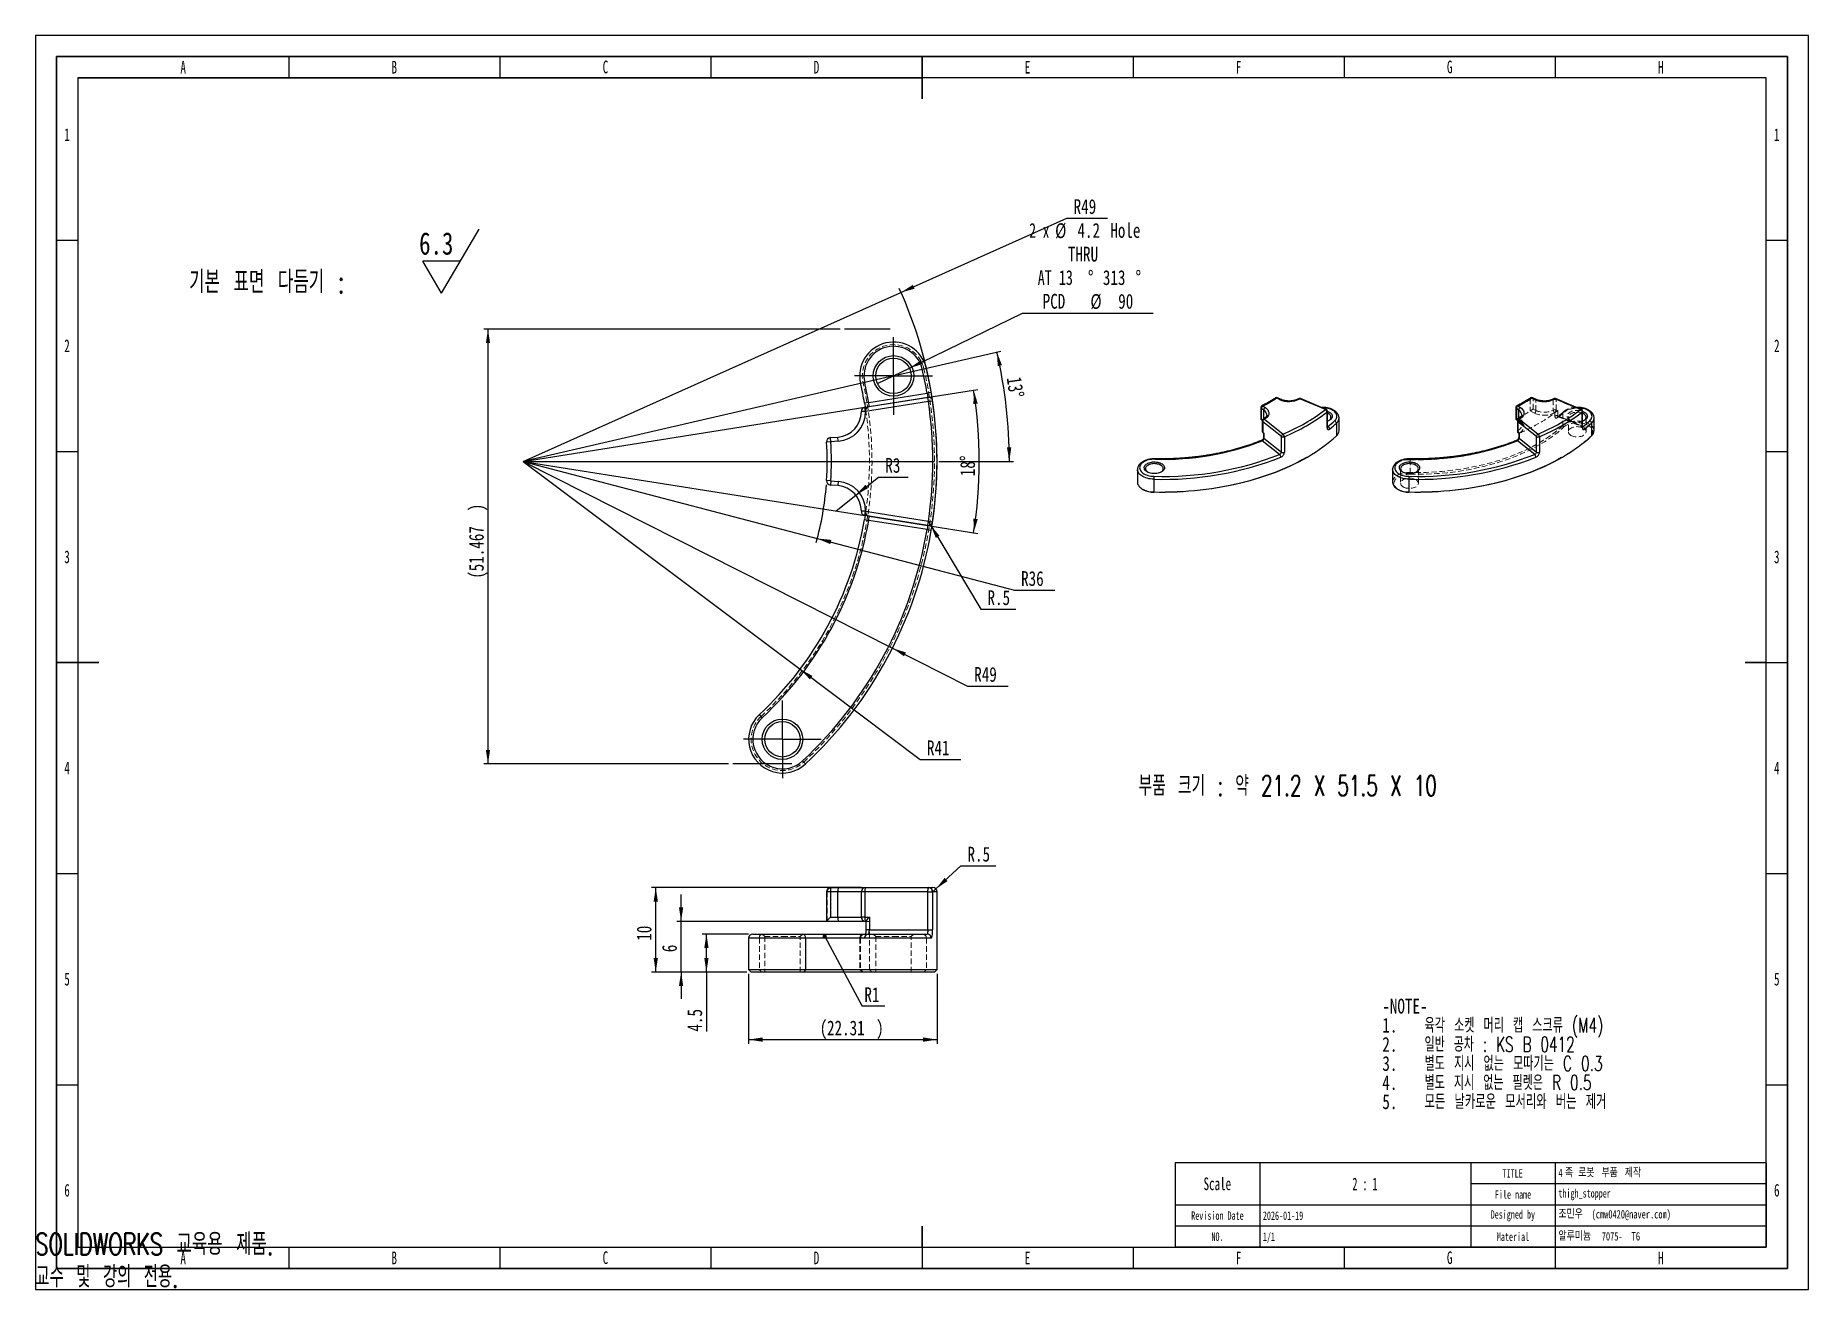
# Model space of a CAD drawing. Header units: millimetres. Extents: x 0 to 420, y 1 to 298.
import ezdxf

# ---------------------------------------------------------------- set-up
doc = ezdxf.new("R2010")
doc.units = ezdxf.units.MM
doc.linetypes.add('CENTERX2', pattern=[20.32, 12.7, -2.54, 2.54, -2.54])
doc.linetypes.add('HIDDEN', pattern=[1.905, 1.27, -0.635])
for name, color, linetype in [('SLD-0', 179, 'Continuous'), ('가는실선', 7, 'Continuous'), ('레이어10', 30, 'Continuous'), ('중심선', 1, 'CENTERX2'), ('치수선', 104, 'Continuous')]:
    doc.layers.add(name, color=color, linetype=linetype)
for name, color, linetype, lineweight in [('도면층1', 4, 'Continuous', 35), ('도면층2', 3, 'Continuous', 25), ('도면층3', 5, 'Continuous', 25)]:
    doc.layers.add(name, color=color, linetype=linetype, lineweight=lineweight)
doc.styles.add('SLDTEXTSTYLE0', font='TXT', dxfattribs={"width": 0.681818, "bigfont": 'bigfont'})
doc.styles.add('SLDTEXTSTYLE1', font='TXT', dxfattribs={"width": 0.75})
doc.styles.add('SLDTEXTSTYLE10', font='TXT', dxfattribs={"width": 0.582911})
doc.styles.add('SLDTEXTSTYLE11', font='TXT', dxfattribs={"width": 0.666667})
doc.styles.add('SLDTEXTSTYLE12', font='TXT', dxfattribs={"width": 0.7})
doc.styles.add('SLDTEXTSTYLE13', font='TXT', dxfattribs={"width": 0.7, "bigfont": 'bigfont'})
doc.styles.add('SLDTEXTSTYLE14', font='TXT', dxfattribs={"width": 0.645455, "bigfont": 'bigfont'})
doc.styles.add('SLDTEXTSTYLE2', font='TXT', dxfattribs={"width": 0.684211, "bigfont": 'bigfont'})
doc.styles.add('SLDTEXTSTYLE3', font='TXT', dxfattribs={"width": 0.676471, "bigfont": 'bigfont'})
doc.styles.add('SLDTEXTSTYLE4', font='TXT', dxfattribs={"width": 0.680556, "bigfont": 'bigfont'})
doc.styles.add('SLDTEXTSTYLE5', font='TXT', dxfattribs={"width": 0.694444, "bigfont": 'bigfont'})
doc.styles.add('SLDTEXTSTYLE6', font='TXT', dxfattribs={"width": 0.673077, "bigfont": 'bigfont'})
doc.styles.add('SLDTEXTSTYLE7', font='TXT', dxfattribs={"width": 0.638186})
doc.styles.add('SLDTEXTSTYLE8', font='TXT', dxfattribs={"width": 0.75, "bigfont": 'bigfont'})
doc.styles.add('SLDTEXTSTYLE9', font='TXT', dxfattribs={"width": 0.605})
doc.dimstyles.new('SLDDIMSTYLE0', dxfattribs={"dimtxt": 3.5, "dimasz": 3.302, "dimexe": 0, "dimexo": 0.0625, "dimgap": 0.875, "dimtad": 1, "dimdec": 3, "dimlfac": 0.5, "dimrnd": 1e-09, "dimzin": 12, "dimdsep": 46, "dimtxsty": 'SLDTEXTSTYLE1', "dimsah": 1, "dimcen": 0.09, "dimadec": 0, "dimazin": 3, "dimtfac": 1, "dimtdec": 3, "dimtmove": 0, "dimatfit": 0, "dimfxl": 1, "dimfrac": 2, "dimtolj": 1, "dimtzin": 12, "dimarcsym": 0})
doc.dimstyles.new('SLDDIMSTYLE1', dxfattribs={"dimtxt": 3.5, "dimasz": 3.302, "dimexe": 0, "dimexo": 0.0625, "dimgap": 0.875, "dimtad": 0, "dimtih": 1, "dimtoh": 1, "dimdec": 3, "dimlfac": 0.5, "dimrnd": 1e-09, "dimzin": 12, "dimdsep": 46, "dimtxsty": 'SLDTEXTSTYLE1', "dimsah": 1, "dimcen": 0, "dimadec": 0, "dimazin": 3, "dimtfac": 1, "dimtdec": 3, "dimtofl": 0, "dimtmove": 0, "dimatfit": 3, "dimfxl": 1, "dimfrac": 2, "dimtolj": 1, "dimtzin": 12, "dimarcsym": 0})
doc.dimstyles.new('SLDDIMSTYLE2', dxfattribs={"dimtxt": 3.5, "dimasz": 3.302, "dimexe": 0, "dimexo": 0.0625, "dimgap": 0.875, "dimtad": 1, "dimdec": 3, "dimlfac": 0.5, "dimrnd": 1e-09, "dimzin": 12, "dimdsep": 46, "dimtxsty": 'SLDTEXTSTYLE1', "dimsah": 1, "dimcen": 0.09, "dimadec": 0, "dimazin": 3, "dimtfac": 1, "dimtdec": 3, "dimtofl": 0, "dimtmove": 0, "dimatfit": 3, "dimfxl": 1, "dimfrac": 2, "dimtolj": 1, "dimtzin": 12, "dimarcsym": 0})
doc.dimstyles.new('SLDDIMSTYLE3', dxfattribs={"dimtxt": 0.18, "dimasz": 1.016, "dimexe": 0, "dimexo": 0.0625, "dimgap": 0, "dimtad": 0, "dimtih": 1, "dimtoh": 1, "dimdec": 0, "dimrnd": 1e-09, "dimzin": 0, "dimdsep": 46, "dimtxsty": 'Standard', "dimblk1": 'DOT', "dimblk2": 'DOT', "dimsah": 1, "dimcen": 0.09, "dimadec": 0, "dimazin": 0, "dimtfac": 1.016, "dimtdec": 0, "dimtofl": 0, "dimtmove": 0, "dimatfit": 3, "dimldrblk": 'DOT', "dimfxl": 1, "dimfrac": 2, "dimtolj": 1, "dimtzin": 0, "dimarcsym": 0})
doc.dimstyles.new('SLDDIMSTYLE4', dxfattribs={"dimtxt": 3.5, "dimasz": 3.302, "dimexe": 0, "dimexo": 0.0625, "dimgap": 0.875, "dimtad": 1, "dimdec": 4, "dimlfac": 0.5, "dimzin": 12, "dimdsep": 46, "dimtxsty": 'SLDTEXTSTYLE1', "dimsah": 1, "dimcen": 0.09, "dimazin": 3, "dimtfac": 1, "dimtofl": 0, "dimtmove": 0, "dimatfit": 3, "dimfxl": 1, "dimfrac": 2, "dimtolj": 1, "dimtzin": 12, "dimarcsym": 0})
doc.dimstyles.new('SLDDIMSTYLE5', dxfattribs={"dimtxt": 3.5, "dimasz": 3.302, "dimexe": 0, "dimexo": 0.0625, "dimgap": 0.875, "dimtad": 0, "dimtih": 1, "dimtoh": 1, "dimdec": 3, "dimlfac": 0.5, "dimrnd": 1e-09, "dimzin": 12, "dimdsep": 46, "dimtxsty": 'SLDTEXTSTYLE1', "dimblk1": 'NONE', "dimsah": 1, "dimcen": 0, "dimadec": 0, "dimazin": 3, "dimtfac": 1, "dimtdec": 3, "dimtmove": 0, "dimatfit": 3, "dimldrblk": 'NONE', "dimfxl": 1, "dimfrac": 2, "dimtolj": 1, "dimtzin": 12, "dimarcsym": 0})

msp = doc.modelspace()

# ---------------------------------------------------------------- texts
at = {"color": 7, "linetype": 'Continuous', "char_height": 5.1381, "attachment_point": 1}
for s, insert, style in [('SOLIDWORKS 교육용 제품.', (0, 14.33051), 'SLDTEXTSTYLE13'), ('교수 및 강의 전용.', (0, 6.62336), 'SLDTEXTSTYLE14')]:
    msp.add_mtext(s, dxfattribs=dict(at, insert=insert, style=style))
at = {"layer": 'SLD-0', "color": 7}
for s, insert, char_height, attachment_point, style in [('TITLE', (349.91375, 29.4948), 2, 2, 'SLDTEXTSTYLE7'), ('4', (360.75, 29.6128), 2, 1, 'SLDTEXTSTYLE9'), ('족', (362.29167, 29.61002), 2, 1, 'SLDTEXTSTYLE8'), ('로봇', (365.43333, 29.61002), 2, 1, 'SLDTEXTSTYLE8'), ('부품', (370.95278, 29.61002), 2, 1, 'SLDTEXTSTYLE8'), ('제작', (376.47222, 29.61002), 2, 1, 'SLDTEXTSTYLE8'), ('Scale', (279.9563, 27.5432), 3, 2, 'SLDTEXTSTYLE7'), ('File name', (350.00236, 24.5108), 2, 2, 'SLDTEXTSTYLE7'), ('thigh_stopper', (360.75, 24.7888), 2, 1, 'SLDTEXTSTYLE7'), ('Revision Date', (279.98254, 19.5108), 2, 2, 'SLDTEXTSTYLE7'), ('Designed by', (349.9589, 19.7878), 2, 2, 'SLDTEXTSTYLE7'), ('조민우', (360.75, 19.83202), 2, 1, 'SLDTEXTSTYLE8'), ('(cmw0420@naver.com)', (368.62222, 19.8348), 2, 1, 'SLDTEXTSTYLE9'), ('NO.', (279.9962, 14.5288), 2, 2, 'SLDTEXTSTYLE7'), ('Material', (349.99102, 14.5108), 2, 2, 'SLDTEXTSTYLE7'), ('알루미늄', (360.76389, 14.60702), 2, 1, 'SLDTEXTSTYLE8'), ('7075-', (371.025, 14.6098), 2, 1, 'SLDTEXTSTYLE9'), ('T6', (378.06389, 14.60702), 2, 1, 'SLDTEXTSTYLE1')]:
    msp.add_mtext(s, dxfattribs=dict(at, insert=insert, char_height=char_height, attachment_point=attachment_point, style=style))
at = {"layer": '가는실선', "attachment_point": 1}
for s, insert, char_height, style in [('부품 크기 : 약 21.2 X 51.5 X 10', (261.27318, 122.70373), 4.7625, 'SLDTEXTSTYLE6'), ('-NOTE-', (319.04179, 69.86919), 3.5, 'SLDTEXTSTYLE1'), ('1.', (319.04179, 65.34349), 3.5, 'SLDTEXTSTYLE1'), ('육각 소켓 머리 캡 스크류 (M4)', (329.04179, 65.34349), 3.5, 'SLDTEXTSTYLE2'), ('2.', (319.04179, 60.8178), 3.5, 'SLDTEXTSTYLE1'), ('일반 공차 : KS B 0412', (329.04179, 60.8178), 3.5, 'SLDTEXTSTYLE3'), ('3.', (319.04179, 56.2921), 3.5, 'SLDTEXTSTYLE1'), ('별도 지시 없는 모따기는 C 0.3', (329.04179, 56.2921), 3.5, 'SLDTEXTSTYLE2'), ('4.', (319.04179, 51.76641), 3.5, 'SLDTEXTSTYLE1'), ('별도 지시 없는 필렛은 R 0.5', (329.04179, 51.76641), 3.5, 'SLDTEXTSTYLE4'), ('5.', (319.04179, 47.24071), 3.5, 'SLDTEXTSTYLE1'), ('모든 날카로운 모서리와 버는 제거', (329.04179, 47.24071), 3.5, 'SLDTEXTSTYLE5')]:
    msp.add_mtext(s, dxfattribs=dict(at, insert=insert, char_height=char_height, style=style))
at = {"layer": '도면층2', "color": 7}
for s, insert, char_height, attachment_point, style in [('A', (34.98602, 291.9922), 3, 2, 'SLDTEXTSTYLE7'), ('B', (84.98602, 291.9922), 3, 2, 'SLDTEXTSTYLE7'), ('C', (135.01353, 292.0432), 3, 2, 'SLDTEXTSTYLE7'), ('D', (185.01353, 291.9922), 3, 2, 'SLDTEXTSTYLE7'), ('E', (234.98602, 291.9922), 3, 2, 'SLDTEXTSTYLE7'), ('F', (285.00796, 291.9922), 3, 2, 'SLDTEXTSTYLE7'), ('G', (334.99159, 292.0432), 3, 2, 'SLDTEXTSTYLE7'), ('H', (385.01353, 291.9922), 3, 2, 'SLDTEXTSTYLE7'), ('1', (7.47838, 275.9982), 3, 2, 'SLDTEXTSTYLE7'), ('1', (412.47838, 275.9982), 3, 2, 'SLDTEXTSTYLE7'), ('2', (7.47838, 225.9982), 3, 2, 'SLDTEXTSTYLE7'), ('2', (412.47838, 225.9982), 3, 2, 'SLDTEXTSTYLE7'), ('3', (7.47838, 176.0237), 3, 2, 'SLDTEXTSTYLE7'), ('3', (412.47838, 176.0237), 3, 2, 'SLDTEXTSTYLE7'), ('4', (7.47838, 125.9922), 3, 2, 'SLDTEXTSTYLE7'), ('4', (412.47838, 125.9922), 3, 2, 'SLDTEXTSTYLE7'), ('5', (7.47838, 76.0177), 3, 2, 'SLDTEXTSTYLE7'), ('5', (412.47838, 76.0177), 3, 2, 'SLDTEXTSTYLE7'), ('6', (7.47838, 26.0237), 3, 2, 'SLDTEXTSTYLE7'), ('2 : 1', (314.92431, 27.4982), 3, 2, 'SLDTEXTSTYLE10'), ('6', (412.47838, 26.0237), 3, 2, 'SLDTEXTSTYLE7'), ('2026-01-19', (290.75, 19.4988), 2, 1, 'SLDTEXTSTYLE7'), ('1/1', (290.75, 14.4988), 2, 1, 'SLDTEXTSTYLE7'), ('A', (34.98602, 9.9922), 3, 2, 'SLDTEXTSTYLE7'), ('B', (84.98602, 9.9922), 3, 2, 'SLDTEXTSTYLE7'), ('C', (135.01353, 10.0432), 3, 2, 'SLDTEXTSTYLE7'), ('D', (185.01353, 9.9922), 3, 2, 'SLDTEXTSTYLE7'), ('E', (234.98602, 9.9922), 3, 2, 'SLDTEXTSTYLE7'), ('F', (285.00796, 9.9922), 3, 2, 'SLDTEXTSTYLE7'), ('G', (334.99159, 10.0432), 3, 2, 'SLDTEXTSTYLE7'), ('H', (385.01353, 9.9922), 3, 2, 'SLDTEXTSTYLE7')]:
    msp.add_mtext(s, dxfattribs=dict(at, insert=insert, char_height=char_height, attachment_point=attachment_point, style=style))

# ---------------------------------------------------------------- blocks, each defined once
blk = doc.blocks.new('SW_NOTE_0')
at = {"layer": '가는실선', "color": 0}
for p, q in [((59.78, 1.56), (68.7, 16.68)), ((59.78, 1.56), (55.32, 9.12)), ((64.24, 9.12), (55.32, 9.12))]:
    blk.add_line(p, q, dxfattribs=at)
at = {"layer": '가는실선', "color": 0, "attachment_point": 1}
for s, insert, char_height, style in [('6.3', (54.49, 15.94), 5.292, 'SLDTEXTSTYLE1'), ('기본 표면 다듬기 :', (0, 6.82), 5.2917, 'SLDTEXTSTYLE0')]:
    blk.add_mtext(s, dxfattribs=dict(at, insert=insert, char_height=char_height, style=style))
blk = doc.blocks.new('_D')
at = {"layer": '치수선', "transparency": 16777216}
for p, q in [((152.94, 88.19), (152.94, 94.54)), ((195.63, 88.19), (151.94, 88.19)), ((152.94, 76.19), (152.94, 88.19)), ((168.54, 76.19), (151.94, 76.19)), ((152.94, 76.19), (152.94, 69.84))]:
    blk.add_line(p, q, dxfattribs=at)
for points in [[(152.94, 88.19), (153.44, 91.49), (152.43, 91.49)], [(152.94, 76.19), (152.43, 72.89), (153.44, 72.89)]]:
    blk.add_solid(points, dxfattribs=at)
at = {"layer": '치수선', "transparency": 16777216, "insert": (148.42, 80.89), "char_height": 3.5, "attachment_point": 1, "rotation": 90, "style": 'SLDTEXTSTYLE1'}
blk.add_mtext('6', dxfattribs=at)
blk = doc.blocks.new('_D_1')
at = {"layer": '레이어10', "transparency": 16777216}
for p, q in [((195.63, 96.19), (145.94, 96.19)), ((146.94, 76.19), (146.94, 96.19)), ((168.54, 76.19), (145.94, 76.19))]:
    blk.add_line(p, q, dxfattribs=at)
for points in [[(146.94, 96.19), (146.43, 92.89), (147.44, 92.89)], [(146.94, 76.19), (147.44, 79.49), (146.43, 79.49)]]:
    blk.add_solid(points, dxfattribs=at)
at = {"layer": '레이어10', "transparency": 16777216, "insert": (142.42, 83.6), "char_height": 3.5, "attachment_point": 1, "rotation": 90, "style": 'SLDTEXTSTYLE1'}
blk.add_mtext('10', dxfattribs=at)
blk = doc.blocks.new('_D_2')
at = {"layer": '치수선', "transparency": 16777216}
for p, q in [((213.29, 95.87), (219.18, 101.35)), ((219.18, 101.35), (227.48, 101.35)), ((212.56, 95.19), (213.29, 95.87))]:
    blk.add_line(p, q, dxfattribs=at)
blk.add_solid([(213.29, 95.87), (216.05, 97.74), (215.36, 98.49)], dxfattribs=at)
at = {"layer": '치수선', "transparency": 16777216, "insert": (220.77, 105.86), "char_height": 3.5, "attachment_point": 1, "style": 'SLDTEXTSTYLE1'}
blk.add_mtext('R.5', dxfattribs=at)
blk = doc.blocks.new('_D_3')
at = {"layer": '치수선', "transparency": 16777216}
for p, q in [((168.94, 85.19), (157.94, 85.19)), ((158.94, 76.19), (158.94, 85.19)), ((168.54, 76.19), (157.94, 76.19)), ((158.94, 76.19), (158.94, 62.08))]:
    blk.add_line(p, q, dxfattribs=at)
for points in [[(158.94, 85.19), (158.43, 81.89), (159.44, 81.89)], [(158.94, 76.19), (159.44, 79.49), (158.43, 79.49)]]:
    blk.add_solid(points, dxfattribs=at)
at = {"layer": '치수선', "transparency": 16777216, "insert": (154.42, 62.08), "char_height": 3.5, "attachment_point": 1, "rotation": 90, "style": 'SLDTEXTSTYLE1'}
blk.add_mtext('4.5', dxfattribs=at)
blk = doc.blocks.new('_D_4')
at = {"layer": '레이어10', "transparency": 16777216}
for p, q in [((168.94, 75.79), (168.94, 59.19)), ((213.56, 75.79), (213.56, 59.19)), ((168.94, 60.19), (213.56, 60.19))]:
    blk.add_line(p, q, dxfattribs=at)
for points in [[(168.94, 60.19), (172.24, 59.68), (172.24, 60.7)], [(213.56, 60.19), (210.25, 60.7), (210.25, 59.68)]]:
    blk.add_solid(points, dxfattribs=at)
at = {"layer": '레이어10', "transparency": 16777216, "char_height": 3.5, "attachment_point": 1, "style": 'SLDTEXTSTYLE1'}
for s, insert in [('(', (185.78, 64.7)), ('22.31', (187.5, 64.7)), (')', (199.14, 64.7))]:
    blk.add_mtext(s, dxfattribs=dict(at, insert=insert))
blk = doc.blocks.new('SW_NOTE_0_1')
at = {"layer": '치수선', "color": 0}
blk.add_line((5.3, 0), (0, 0), dxfattribs=at)
at = {"layer": '치수선', "color": 0, "insert": (0.49, 4.5), "char_height": 3.5, "attachment_point": 1, "style": 'SLDTEXTSTYLE1'}
blk.add_mtext('R1', dxfattribs=at)
blk = doc.blocks.new('_Dot')
at = {"color": 0, "linetype": 'ByBlock', "lineweight": -2}
blk.add_line((-0.5, 0), (-1, 0), dxfattribs=at)
at = {"color": 0, "linetype": 'ByBlock', "const_width": 0.5}
blk.add_lwpolyline([(-0.25, 0, 1), (0.25, 0, 1)], format="xyb", close=True, dxfattribs=at)
blk = doc.blocks.new('_D_5')
at = {"layer": '치수선', "transparency": 16777216}
for p, q in [((204.22, 217.61), (228.71, 223.26)), ((213.96, 197.14), (231.69, 197.14))]:
    blk.add_line(p, q, dxfattribs=at)
blk.add_arc((115.56, 197.14), 115.13, 0, 13, dxfattribs=at)
for points in [[(227.74, 223.04), (227.94, 219.7), (228.93, 219.92)], [(230.69, 197.14), (231.15, 200.44), (230.13, 200.43)]]:
    blk.add_solid(points, dxfattribs=at)
at = {"layer": '치수선', "transparency": 16777216, "insert": (233.53, 217.38), "char_height": 3.5, "attachment_point": 1, "rotation": 278.0509, "style": 'SLDTEXTSTYLE1'}
blk.add_mtext('13°', dxfattribs=at)
blk = doc.blocks.new('_D_6')
at = {"layer": '치수선', "transparency": 16777216}
for p, q in [((197.46, 210.11), (223.21, 214.19)), ((197.46, 184.16), (223.21, 180.08))]:
    blk.add_line(p, q, dxfattribs=at)
blk.add_arc((115.56, 197.14), 108, 351, 9, dxfattribs=at)
for points in [[(222.23, 214.03), (222.19, 210.69), (223.2, 210.83)], [(222.23, 180.24), (223.2, 183.44), (222.19, 183.58)]]:
    blk.add_solid(points, dxfattribs=at)
at = {"layer": '치수선', "transparency": 16777216, "insert": (219.04, 193.62), "char_height": 3.5, "attachment_point": 1, "rotation": 90, "style": 'SLDTEXTSTYLE1'}
blk.add_mtext('18°', dxfattribs=at)
blk = doc.blocks.new('_D_7')
at = {"layer": '레이어10', "transparency": 16777216}
for p, q in [((190.63, 228.43), (106.19, 228.43)), ((107.19, 228.43), (107.19, 125.5)), ((164.18, 125.5), (106.19, 125.5))]:
    blk.add_line(p, q, dxfattribs=at)
for points in [[(107.19, 228.43), (106.69, 225.13), (107.7, 225.13)], [(107.19, 125.5), (107.7, 128.8), (106.69, 128.8)]]:
    blk.add_solid(points, dxfattribs=at)
at = {"layer": '레이어10', "transparency": 16777216, "char_height": 3.5, "attachment_point": 1, "rotation": 90, "style": 'SLDTEXTSTYLE1'}
for s, insert in [(')', (102.68, 185.31)), ('51.467', (102.68, 171.09)), ('(', (102.68, 169.37))]:
    blk.add_mtext(s, dxfattribs=dict(at, insert=insert))
blk = doc.blocks.new('_D_8')
at = {"layer": '치수선', "transparency": 16777216}
for p, q in [((115.56, 197.14), (185.2, 178.87)), ((185.2, 178.87), (231.89, 166.63)), ((231.89, 166.63), (241.48, 166.63))]:
    blk.add_line(p, q, dxfattribs=at)
blk.add_arc((115.56, 197.14), 72, 344.5091, 355.5777, dxfattribs=at)
blk.add_solid([(185.2, 178.87), (188.27, 177.54), (188.52, 178.53)], dxfattribs=at)
at = {"layer": '치수선', "transparency": 16777216, "insert": (233.47, 171.14), "char_height": 3.5, "attachment_point": 1, "style": 'SLDTEXTSTYLE1'}
blk.add_mtext('R36', dxfattribs=at)
blk = doc.blocks.new('_D_9')
at = {"layer": '치수선', "transparency": 16777216}
for p, q in [((194.33, 189.14), (199.73, 193.43)), ((199.73, 193.43), (206.74, 193.43)), ((189.63, 185.4), (194.33, 189.14))]:
    blk.add_line(p, q, dxfattribs=at)
blk.add_solid([(194.33, 189.14), (197.23, 190.79), (196.6, 191.59)], dxfattribs=at)
at = {"layer": '치수선', "transparency": 16777216, "insert": (201.32, 197.94), "char_height": 3.5, "attachment_point": 1, "style": 'SLDTEXTSTYLE1'}
blk.add_mtext('R3', dxfattribs=at)
blk = doc.blocks.new('_D_10')
at = {"layer": '치수선', "transparency": 16777216}
for p, q in [((205.02, 237.14), (244.33, 254.72)), ((244.33, 254.72), (253.92, 254.72)), ((115.56, 197.14), (205.02, 237.14))]:
    blk.add_line(p, q, dxfattribs=at)
blk.add_arc((115.56, 197.14), 98, 350.9939, 24.6765, dxfattribs=at)
blk.add_solid([(205.02, 237.14), (208.24, 238.02), (207.83, 238.95)], dxfattribs=at)
at = {"layer": '치수선', "transparency": 16777216, "insert": (245.91, 259.23), "char_height": 3.5, "attachment_point": 1, "style": 'SLDTEXTSTYLE1'}
blk.add_mtext('R49', dxfattribs=at)
blk = doc.blocks.new('_D_11')
at = {"layer": '치수선', "transparency": 16777216}
for p, q in [((207.03, 219.22), (233.83, 232.23)), ((233.83, 232.23), (264.79, 232.23)), ((199.47, 215.55), (207.03, 219.22))]:
    blk.add_line(p, q, dxfattribs=at)
blk.add_solid([(207.03, 219.22), (210.22, 220.2), (209.77, 221.12)], dxfattribs=at)
at = {"layer": '치수선', "transparency": 16777216, "char_height": 3.5, "attachment_point": 1}
for s, insert, style in [('2 x', (235.42, 253.58), 'SLDTEXTSTYLE11'), ('%%c', (241.54, 253.52), 'SLDTEXTSTYLE1'), ('4.2', (246.82, 253.58), 'SLDTEXTSTYLE1'), ('Hole', (254.6, 253.58), 'SLDTEXTSTYLE1'), ('THRU', (244.57, 247.97), 'SLDTEXTSTYLE1'), ('AT 13', (237.41, 242.41), 'SLDTEXTSTYLE12'), ('%%d', (249.31, 242.36), 'SLDTEXTSTYLE1'), ('313', (252.84, 242.41), 'SLDTEXTSTYLE1'), ('%%d', (260.58, 242.36), 'SLDTEXTSTYLE1'), ('PCD', (238.58, 236.8), 'SLDTEXTSTYLE1'), ('%%c', (249.89, 236.75), 'SLDTEXTSTYLE1'), ('90', (256.48, 236.8), 'SLDTEXTSTYLE1')]:
    blk.add_mtext(s, dxfattribs=dict(at, insert=insert, style=style))
blk = doc.blocks.new('_None')
blk = doc.blocks.new('_D_12')
at = {"layer": '치수선', "transparency": 16777216}
for p, q in [((211.51, 182.95), (212.02, 182.09)), ((212.02, 182.09), (223.92, 162.1)), ((223.92, 162.1), (232.22, 162.1))]:
    blk.add_line(p, q, dxfattribs=at)
blk.add_arc((211.51, 182.95), 1, 306, 345.7575, dxfattribs=at)
blk.add_solid([(212.02, 182.09), (213.28, 178.99), (214.15, 179.51)], dxfattribs=at)
at = {"layer": '치수선', "transparency": 16777216, "insert": (225.51, 166.61), "char_height": 3.5, "attachment_point": 1, "style": 'SLDTEXTSTYLE1'}
blk.add_mtext('R.5', dxfattribs=at)
blk = doc.blocks.new('_D_13')
at = {"layer": '치수선', "transparency": 16777216}
for p, q in [((115.56, 197.14), (181.13, 147.9)), ((181.13, 147.9), (209.58, 126.53)), ((209.58, 126.53), (219.18, 126.53))]:
    blk.add_line(p, q, dxfattribs=at)
blk.add_solid([(181.13, 147.9), (183.46, 145.51), (184.07, 146.32)], dxfattribs=at)
at = {"layer": '치수선', "transparency": 16777216, "insert": (211.17, 131.04), "char_height": 3.5, "attachment_point": 1, "style": 'SLDTEXTSTYLE1'}
blk.add_mtext('R41', dxfattribs=at)
blk = doc.blocks.new('_D_14')
at = {"layer": '치수선', "transparency": 16777216}
for p, q in [((115.56, 197.14), (203.01, 152.91)), ((203.01, 152.91), (220.79, 143.92)), ((220.79, 143.92), (230.38, 143.92))]:
    blk.add_line(p, q, dxfattribs=at)
blk.add_solid([(203.01, 152.91), (205.73, 150.97), (206.18, 151.87)], dxfattribs=at)
at = {"layer": '치수선', "transparency": 16777216, "insert": (222.37, 148.43), "char_height": 3.5, "attachment_point": 1, "style": 'SLDTEXTSTYLE1'}
blk.add_mtext('R49', dxfattribs=at)
blk = doc.blocks.new('SW_CENTERMARKSYMBOL_0')
at = {"layer": '중심선', "color": 0}
for p, q in [((0, 5), (0, 9.2)), ((0, 0), (0, 5)), ((-5, 0), (-9.2, 0)), ((0, 0), (-5, 0)), ((0, 0), (0, -5)), ((0, 0), (5, 0)), ((5, 0), (9.2, 0)), ((0, -5), (0, -9.2))]:
    blk.add_line(p, q, dxfattribs=at)
blk = doc.blocks.new('SW_CENTERMARKSYMBOL_1')
at = {"layer": '중심선', "color": 0}
for p, q in [((0, 5), (0, 9.2)), ((0, 0), (0, 5)), ((-5, 0), (-9.2, 0)), ((0, 0), (-5, 0)), ((0, 0), (0, -5)), ((0, 0), (5, 0)), ((5, 0), (9.2, 0)), ((0, -5), (0, -9.2))]:
    blk.add_line(p, q, dxfattribs=at)

# ---------------------------------------------------------------- dimensions: what is measured, and where the dimension line sits
at = {"layer": '레이어10'}
dim = msp.add_linear_dim(base=(107.19479, 125.49644), p1=(191.62729, 228.42976), p2=(165.18065, 125.49644), angle=90, text='(<>)', dimstyle='SLDDIMSTYLE2', dxfattribs=at)
dim.commit()
dim.dimension.update_dxf_attribs({"geometry": '_D_7', "text_midpoint": (107.19479, 178.20216), "dimtype": 160})
dim = msp.add_linear_dim(base=(146.93504, 96.18791), p1=(169.53504, 76.18791), p2=(196.63115, 96.18791), angle=90, dimstyle='SLDDIMSTYLE0', dxfattribs=at)
dim.commit()
dim.dimension.update_dxf_attribs({"geometry": '_D_1', "text_midpoint": (146.93504, 86.18791), "dimtype": 160})
dim = msp.add_linear_dim(base=(213.55518, 60.18791), p1=(168.93504, 76.78791), p2=(213.55518, 76.78791), text='(<>)', dimstyle='SLDDIMSTYLE2', dxfattribs=at)
dim.commit()
dim.dimension.update_dxf_attribs({"geometry": '_D_4', "text_midpoint": (193.32112, 60.18791), "dimtype": 160})
at = {"layer": '치수선'}
for center, mpoint, picture, middle in [((115.55518, 197.13605), (205.01859, 237.13978), '_D_10', (249.9157, 257.49388)), ((189.63181, 185.40346), (194.32896, 189.13666), '_D_9', (204.0279, 196.20768)), ((115.55518, 197.13605), (185.20001, 178.87137), '_D_8', (237.47621, 169.40599)), ((115.55518, 197.13605), (181.12613, 147.89733), '_D_13', (215.17388, 129.30636)), ((115.55518, 197.13605), (203.00817, 152.90964), '_D_14', (226.37737, 146.69685)), ((211.5123, 182.9504), (212.0237, 182.09106), '_D_12', (228.86553, 164.87682)), ((212.55518, 95.18791), (213.28759, 95.86878), '_D_2', (224.12743, 104.12768))]:
    dim = msp.add_radius_dim(center=center, mpoint=mpoint, dimstyle='SLDDIMSTYLE1', dxfattribs=at)
    dim.commit()
    dim.dimension.update_dxf_attribs({"geometry": picture, "text_midpoint": middle, "dimtype": 164})
dim = msp.add_diameter_dim_2p(p1=(199.47045, 215.54686), p2=(207.02653, 219.21642), text='2 x<> Hole\\PTHRU\\PAT 13%%d 313%%d\\PPCD %%c 90', dimstyle='SLDDIMSTYLE5', dxfattribs=at)
dim.commit()
dim.dimension.update_dxf_attribs({"geometry": '_D_11', "text_midpoint": (250.10571, 243.42755), "dimtype": 163})
for base, line1, line2, picture, middle in [((229.94985, 210.16967), ((115.55518, 197.13605), (212.95518, 197.13605)), ((203.24849, 217.38164), (115.55518, 197.13605)), '_D_5', (229.55518, 213.26102)), ((223.55518, 197.13605), ((196.47471, 184.31965), (115.55518, 197.13605)), ((196.47471, 209.95244), (115.55518, 197.13605)), '_D_6', (223.55518, 197.13605))]:
    dim = msp.add_angular_dim_2l(base=base, line1=line1, line2=line2, dimstyle='SLDDIMSTYLE4', dxfattribs=at)
    dim.commit()
    dim.dimension.update_dxf_attribs({"geometry": picture, "text_midpoint": middle, "dimtype": 162})
for base, p2, dimstyle, picture, middle in [((152.93504, 88.18791), (196.63115, 88.18791), 'SLDDIMSTYLE0', '_D', (152.93504, 82.18791)), ((158.93504, 85.18791), (169.93504, 85.18791), 'SLDDIMSTYLE2', '_D_3', (158.93504, 65.31222))]:
    dim = msp.add_linear_dim(base=base, p1=(169.53504, 76.18791), p2=p2, angle=90, dimstyle=dimstyle, dxfattribs=at)
    dim.commit()
    dim.dimension.update_dxf_attribs({"geometry": picture, "text_midpoint": middle, "dimtype": 160})

# ---------------------------------------------------------------- linework, layer by layer
at = {"color": 7, "linetype": 'Continuous', "lineweight": 25}
for p, q in [((210.06908, 218.9563), (211.04345, 219.18125)), ((196.4279, 215.80698), (195.45353, 215.58203)), ((197.37093, 211.10685), (196.3852, 210.93853)), ((196.47471, 209.95244), (211.35586, 212.30938)), ((211.5123, 211.32169), (196.63115, 208.96475)), ((197.37093, 211.10685), (211.19943, 213.29707)), ((212.18545, 213.46368), (211.19943, 213.29707)), ((211.5123, 211.32169), (211.35586, 212.30938)), ((211.5123, 211.32169), (212.50154, 211.46794)), ((290.74498, 210.26423), (291.31963, 209.87703)), ((294.68074, 211.81736), (294.01001, 212.1491)), ((294.90241, 211.85727), (294.23168, 212.189)), ((305.56113, 209.38656), (299.46654, 211.94277)), ((305.75452, 209.43937), (299.65993, 211.99559)), ((351.17076, 210.26423), (351.74542, 209.87703)), ((355.10652, 211.81736), (354.43579, 212.1491)), ((355.32819, 211.85727), (354.65746, 212.189)), ((365.98691, 209.38656), (359.89233, 211.94277)), ((366.1803, 209.43937), (360.08572, 211.99559)), ((196.63115, 208.96475), (195.63124, 208.95102)), ((196.63115, 208.96475), (196.47471, 209.95244)), ((290.24498, 209.85596), (290.24498, 207.14071)), ((290.2453, 207.14012), (290.63319, 206.87876)), ((290.93993, 209.28096), (290.36528, 209.66817)), ((290.36528, 209.66817), (290.36528, 207.21854)), ((290.36528, 207.21854), (290.69525, 206.99621)), ((290.60238, 206.70598), (290.60238, 204.25635)), ((295.12585, 203.01799), (290.69788, 206.53631)), ((290.69788, 206.53631), (290.69788, 204.08669)), ((290.93993, 207.19099), (290.93993, 209.28096)), ((291.10238, 207.11425), (295.53036, 203.59592)), ((305.96259, 205.13179), (305.96259, 208.80623)), ((306.06113, 205.30385), (306.06113, 208.97829)), ((308.17414, 206.18715), (308.17414, 203.16595)), ((308.78195, 204.38962), (308.78195, 207.41082)), ((350.67076, 209.85596), (350.67076, 207.14071)), ((350.67108, 207.14012), (351.05897, 206.87876)), ((351.36572, 209.28096), (350.79106, 209.66817)), ((350.79106, 209.66817), (350.79106, 207.21854)), ((350.79106, 207.21854), (351.12103, 206.99621)), ((351.02817, 206.70598), (351.02817, 204.25635)), ((355.55163, 203.01799), (351.12366, 206.53631)), ((351.12366, 206.53631), (351.12366, 204.08669)), ((351.36572, 207.19099), (351.36572, 209.28096)), ((351.52817, 207.11425), (355.95614, 203.59592)), ((366.38837, 205.13179), (366.38837, 208.80623)), ((366.48691, 205.30385), (366.48691, 208.97829)), ((368.59992, 206.18715), (368.59992, 203.16595)), ((369.20773, 204.38962), (369.20773, 207.41082)), ((188.409, 201.7535), (187.41101, 201.69024)), ((188.33209, 202.75053), (190.09332, 202.88641)), ((188.409, 201.7535), (188.33209, 202.75053)), ((190.17024, 201.88937), (188.409, 201.7535)), ((190.17024, 201.88937), (190.09332, 202.88641)), ((294.72134, 198.76562), (290.60659, 202.03507)), ((290.69788, 204.08669), (291.0111, 203.83782)), ((290.79134, 203.86488), (290.91561, 203.76614)), ((290.91561, 203.7675), (290.91561, 202.78267)), ((291.0111, 203.83782), (291.0111, 202.613)), ((291.0111, 202.613), (295.12585, 199.34355)), ((295.12585, 199.34355), (295.12585, 203.01799)), ((295.82841, 202.95589), (295.82841, 199.28146)), ((306.05484, 205.30834), (306.14891, 205.36262)), ((306.06113, 205.39944), (306.14891, 205.36262)), ((355.14713, 198.76562), (351.03237, 202.03507)), ((351.12366, 204.08669), (351.43688, 203.83782)), ((351.21712, 203.86488), (351.34139, 203.76614)), ((351.34139, 203.7675), (351.34139, 202.78267)), ((351.43688, 203.83782), (351.43688, 202.613)), ((351.43688, 202.613), (355.55163, 199.34355)), ((355.55163, 199.34355), (355.55163, 203.01799)), ((356.25419, 202.95589), (356.25419, 199.28146)), ((366.48058, 205.30832), (366.5747, 205.36262)), ((366.48691, 205.39944), (366.5747, 205.36262)), ((301.06148, 198.03456), (301.27364, 198.15708)), ((361.48726, 198.03456), (361.69943, 198.15708)), ((261.0493, 195.21491), (261.0493, 192.19371)), ((321.47509, 195.21491), (321.47509, 192.19371)), ((188.409, 192.5186), (187.41101, 192.58185)), ((188.409, 192.5186), (188.33209, 191.52156)), ((190.09332, 191.38569), (188.33209, 191.52156)), ((188.409, 192.5186), (190.17024, 192.38272)), ((190.17024, 192.38272), (190.09332, 191.38569)), ((262.22042, 190.56116), (262.43258, 190.43864)), ((264.90971, 192.90717), (264.90971, 189.88597)), ((264.90971, 189.88597), (264.92018, 189.81408)), ((322.6462, 190.56116), (322.85837, 190.43864)), ((325.33549, 192.90717), (325.33549, 189.88597)), ((325.33549, 189.88597), (325.34596, 189.81408)), ((196.63115, 185.30734), (195.63124, 185.32107)), ((196.47471, 184.31965), (196.63115, 185.30734)), ((196.63115, 185.30734), (211.5123, 182.9504)), ((196.3852, 183.33356), (197.37093, 183.16524)), ((211.35586, 181.96271), (196.47471, 184.31965)), ((211.19943, 180.97502), (197.37093, 183.16524)), ((211.19943, 180.97502), (212.18545, 180.80841)), ((211.35586, 181.96271), (211.5123, 182.9504)), ((211.5123, 182.9504), (212.50154, 182.80415)), ((172.16105, 136.43369), (171.47905, 137.16504)), ((181.70902, 126.19474), (182.39102, 125.46338)), ((187.409, 95.18791), (187.409, 88.19088)), ((188.33209, 95.18791), (187.409, 95.18791)), ((190.09332, 95.18791), (188.33209, 95.18791)), ((188.33209, 95.18791), (188.33209, 89.18791)), ((188.409, 96.18791), (190.17024, 96.18791)), ((190.09332, 89.18791), (190.09332, 95.18791)), ((195.63124, 95.18791), (190.09332, 95.18791)), ((190.17024, 96.18791), (196.63115, 96.18791)), ((196.47471, 95.18791), (195.63124, 95.18791)), ((195.63124, 89.18791), (195.63124, 95.18791)), ((211.35586, 95.18791), (196.47471, 95.18791)), ((196.47471, 95.18791), (196.47471, 89.18791)), ((196.63115, 96.18791), (211.5123, 96.18791)), ((211.35586, 86.18791), (211.35586, 95.18791)), ((211.35586, 95.18791), (212.50154, 95.18791)), ((211.5123, 96.18791), (212.55518, 96.18791)), ((212.50154, 95.18791), (212.50154, 86.18791)), ((213.55518, 95.18791), (212.50154, 95.18791)), ((213.55518, 76.78791), (213.55518, 95.18791)), ((188.33209, 89.18791), (190.09332, 89.18791)), ((190.09332, 89.18791), (195.63124, 89.18791)), ((196.47471, 89.18791), (195.63124, 89.18791)), ((196.47471, 89.18791), (197.52737, 89.18791)), ((196.6838, 88.20023), (196.6838, 86.18791)), ((197.52737, 89.18791), (197.52737, 86.18791)), ((168.93504, 84.18791), (168.93504, 76.78791)), ((182.39102, 84.18791), (168.93504, 84.18791)), ((169.93504, 85.18791), (181.70902, 85.18791)), ((181.70902, 85.18791), (211.19943, 85.18791)), ((182.39102, 84.18791), (182.39102, 76.78791)), ((212.18545, 84.18791), (182.39102, 84.18791)), ((190.17024, 88.18791), (187.41187, 88.18791)), ((196.63115, 88.18791), (190.17024, 88.18791)), ((196.6838, 88.18791), (196.63115, 88.18791)), ((196.68269, 86.18798), (196.68232, 86.0794)), ((197.52737, 86.18791), (196.6838, 86.18791)), ((197.52737, 86.18791), (211.35586, 86.18791)), ((211.35586, 86.18791), (212.50154, 86.18791)), ((168.93504, 76.78791), (169.53504, 76.18791)), ((168.93504, 76.78791), (182.39102, 76.78791)), ((181.98182, 76.18791), (169.53504, 76.18791)), ((182.39102, 76.78791), (181.98182, 76.18791)), ((212.95518, 76.18791), (181.98182, 76.18791)), ((182.39102, 76.78791), (213.55518, 76.78791)), ((212.95518, 76.18791), (213.55518, 76.78791))]:
    msp.add_line(p, q, dxfattribs=at)
at = {"color": 7, "linetype": 'HIDDEN', "lineweight": 18}
for p, q in [((210.45883, 219.04628), (211.04345, 219.18125)), ((196.03815, 215.717), (195.45353, 215.58203)), ((350.84028, 207.21471), (350.84028, 210.07257)), ((354.06059, 211.93161), (354.06059, 209.07375)), ((354.76111, 211.96002), (355.43183, 211.62828)), ((354.76111, 209.5104), (354.76111, 211.96002)), ((355.43183, 209.17866), (355.43183, 211.62828)), ((359.53395, 211.73578), (359.53395, 209.28616)), ((360.18622, 211.76802), (366.2808, 209.2118)), ((360.18622, 209.3184), (360.18622, 211.76802)), ((195.63124, 208.95102), (196.63115, 208.96475)), ((196.47471, 209.95244), (196.63115, 208.96475)), ((196.63115, 208.96475), (196.69604, 208.97503)), ((351.74542, 206.61087), (350.84542, 207.21729)), ((351.05897, 206.87876), (351.46602, 206.60448)), ((351.12103, 206.99621), (351.36572, 206.83134)), ((351.1795, 204.46324), (351.1795, 206.91286)), ((351.36572, 206.83134), (351.36572, 207.19099)), ((352.08751, 205.70455), (352.08751, 208.15417)), ((354.05606, 209.07075), (355.10652, 208.55119)), ((355.43183, 209.17866), (354.76111, 209.5104)), ((359.89233, 208.67661), (359.9189, 208.66546)), ((359.9225, 208.66828), (359.9225, 207.85171)), ((360.61733, 209.13758), (360.18622, 209.3184)), ((360.59592, 207.71809), (360.56949, 207.69866)), ((360.61733, 207.91277), (360.61733, 209.13758)), ((366.2808, 205.53737), (360.61733, 207.91277)), ((360.7199, 207.68433), (366.38315, 205.30903)), ((360.91123, 207.73801), (366.48691, 205.39944)), ((361.81554, 208.63448), (361.81554, 205.61328)), ((363.10773, 207.57413), (363.10773, 204.14466)), ((363.5104, 206.83956), (363.72256, 206.71704)), ((366.2808, 209.2118), (366.2808, 205.53737)), ((366.69289, 206.71704), (366.90506, 206.83956)), ((367.30773, 204.14466), (367.30773, 207.57413)), ((369.20679, 207.46086), (369.20772, 207.4156)), ((187.41187, 201.67657), (190.17024, 201.88937)), ((190.09332, 202.88641), (190.17024, 201.88937)), ((351.34139, 203.76614), (351.34246, 203.7653)), ((351.54748, 203.83274), (351.52817, 203.84808)), ((351.54265, 203.01412), (351.54265, 203.83069)), ((362.06995, 205.27654), (361.81554, 205.61328)), ((368.34551, 203.01277), (368.59992, 203.16595)), ((325.61469, 197.52266), (325.61469, 194.50145)), ((323.37509, 195.37822), (323.37509, 191.94875)), ((323.77776, 194.64365), (323.98992, 194.52113)), ((325.61469, 194.50145), (325.60422, 194.08341)), ((326.96025, 194.52113), (327.17242, 194.64365)), ((327.57509, 191.94875), (327.57509, 195.37822)), ((190.17024, 192.38272), (187.41187, 192.59552)), ((190.09332, 191.38569), (190.17024, 192.38272)), ((195.63124, 185.32107), (196.63115, 185.30734)), ((196.47471, 184.31965), (196.63115, 185.30734)), ((196.69604, 185.29706), (196.63115, 185.30734)), ((171.47905, 137.16504), (171.88825, 136.72623)), ((182.39102, 125.46338), (181.98182, 125.90219)), ((187.409, 95.18791), (187.41101, 95.18791)), ((187.41101, 88.18801), (187.41101, 95.18791)), ((187.41101, 95.18791), (187.55518, 95.18791)), ((188.33209, 95.18791), (187.41101, 95.18791)), ((187.55518, 88.18791), (187.55518, 95.18791)), ((188.33209, 89.18791), (188.33209, 95.18791)), ((188.33209, 95.18791), (190.09332, 95.18791)), ((190.09332, 95.18791), (195.63124, 95.18791)), ((190.09332, 89.18791), (190.09332, 95.18791)), ((196.47471, 95.18791), (195.63124, 95.18791)), ((195.63181, 89.18791), (195.63181, 95.18791)), ((196.47471, 89.18791), (196.47471, 95.18791)), ((196.47471, 95.18791), (211.35586, 95.18791)), ((211.35586, 95.18791), (212.50154, 95.18791)), ((211.35586, 95.18791), (211.35586, 86.18791)), ((212.50154, 86.18791), (212.50154, 95.18791)), ((212.50154, 95.18791), (213.55518, 95.18791)), ((190.09332, 89.18791), (188.33209, 89.18791)), ((195.63124, 89.18791), (190.09332, 89.18791)), ((196.47471, 89.18791), (195.63124, 89.18791)), ((197.52737, 89.18791), (196.47471, 89.18791)), ((197.52737, 86.18791), (197.52737, 89.18791)), ((168.93504, 84.18791), (171.47905, 84.18791)), ((171.47905, 84.18791), (171.47905, 76.78791)), ((171.47905, 84.18791), (196.3852, 84.18791)), ((172.13504, 85.18791), (172.73504, 84.58791)), ((172.73504, 84.58791), (176.93504, 84.58791)), ((172.73504, 84.58791), (172.73504, 76.18791)), ((176.93504, 84.58791), (181.13504, 84.58791)), ((181.13504, 84.58791), (181.73504, 85.18791)), ((181.13504, 76.18791), (181.13504, 84.58791)), ((195.24849, 84.18791), (195.24849, 76.78791)), ((211.04345, 84.18791), (195.25083, 84.18791)), ((196.3852, 84.18791), (195.45353, 84.18791)), ((195.45353, 84.18791), (195.45353, 76.78791)), ((196.69604, 88.18791), (196.6838, 88.18791)), ((196.6838, 86.18791), (196.6943, 86.18791)), ((197.52737, 86.18791), (196.68504, 86.18791)), ((196.6943, 88.18799), (196.6943, 86.18791)), ((197.55518, 88.18791), (196.69604, 88.18791)), ((197.37093, 85.18791), (197.32854, 85.18699)), ((211.35586, 86.18791), (197.52737, 86.18791)), ((197.55518, 76.78791), (197.55518, 88.18791)), ((198.44849, 85.18791), (199.04849, 84.58791)), ((199.04849, 84.58791), (203.24849, 84.58791)), ((199.04849, 84.58791), (199.04849, 76.18791)), ((203.24849, 84.58791), (207.44849, 84.58791)), ((207.44849, 84.58791), (208.04849, 85.18791)), ((207.44849, 76.18791), (207.44849, 84.58791)), ((211.04345, 84.18791), (212.18545, 84.18791)), ((211.04345, 84.18791), (211.04345, 76.78791)), ((211.35586, 86.18791), (212.50154, 86.18791)), ((171.47905, 76.78791), (171.88825, 76.18791)), ((195.24849, 76.78791), (195.84849, 76.18791)), ((196.03815, 76.18791), (195.45353, 76.78791)), ((198.15518, 76.18791), (197.55518, 76.78791)), ((210.45883, 76.18791), (211.04345, 76.78791))]:
    msp.add_line(p, q, dxfattribs=at)
at = {"color": 7, "linetype": 'Continuous', "lineweight": 25, "flags": 128}
for points in [[(291.31963, 209.87703), (291.54897, 209.70451), (291.74487, 209.51877), (291.90505, 209.32194), (292.02766, 209.11632), (292.11128, 208.90428), (292.15493, 208.68828), (292.15813, 208.47082), (292.12082, 208.25442), (292.04344, 208.0416), (291.92689, 207.8348), (291.77251, 207.63644), (291.5821, 207.4488), (291.35786, 207.27406), (291.10238, 207.11425)], [(307.75011, 206.74838), (307.93324, 206.93992), (308.07943, 207.14176), (308.18695, 207.35155), (308.25456, 207.56682), (308.28145, 207.78504), (308.26731, 208.00367), (308.21231, 208.22013), (308.11709, 208.43188), (307.98277, 208.63646), (307.81093, 208.83145), (307.60357, 209.01457), (307.36313, 209.18368), (307.09243, 209.33678), (306.79464, 209.4721), (306.47325, 209.58803), (306.13203, 209.68322), (305.77499, 209.75656), (305.4063, 209.80719), (305.0303, 209.8345), (304.80036, 209.83957)], [(306.06095, 208.99144), (306.1233, 208.96799), (306.36678, 208.85953), (306.58425, 208.734), (306.77211, 208.59344), (306.9273, 208.44016), (307.04727, 208.27669), (307.13003, 208.1057), (307.17424, 207.93001), (307.17917, 207.75249), (307.14474, 207.57607), (307.07151, 207.40364), (306.96068, 207.23803), (306.81408, 207.08196), (306.63412, 206.938), (306.42374, 206.8085), (306.1864, 206.6956), (306.06113, 206.6468)], [(306.3661, 206.7783), (306.53793, 206.90924), (306.6784, 207.05346), (306.78355, 207.20739), (306.85141, 207.36814), (306.88072, 207.53274), (306.87094, 207.6981), (306.82224, 207.86116), (306.73553, 208.01887), (306.61243, 208.16829), (306.45524, 208.30664), (306.26687, 208.43136), (306.06113, 208.53557)], [(351.74542, 209.87703), (351.97476, 209.70451), (352.17065, 209.51877), (352.33083, 209.32194), (352.45344, 209.11632), (352.53706, 208.90428), (352.58072, 208.68828), (352.58391, 208.47082), (352.5466, 208.25442), (352.46922, 208.0416), (352.35267, 207.8348), (352.19829, 207.63644), (352.00788, 207.4488), (351.78364, 207.27406), (351.52817, 207.11425)], [(368.1759, 206.74838), (368.35903, 206.93992), (368.50521, 207.14176), (368.61274, 207.35155), (368.68034, 207.56682), (368.70723, 207.78504), (368.69309, 208.00367), (368.63809, 208.22013), (368.54288, 208.43188), (368.40856, 208.63646), (368.23671, 208.83145), (368.02935, 209.01457), (367.78891, 209.18368), (367.51821, 209.33678), (367.22042, 209.4721), (366.89903, 209.58803), (366.55782, 209.68322), (366.20077, 209.75656), (365.83209, 209.80719), (365.45608, 209.8345), (365.22615, 209.83957)], [(366.48674, 208.99144), (366.54908, 208.96799), (366.79257, 208.85953), (367.01003, 208.734), (367.1979, 208.59344), (367.35309, 208.44016), (367.47305, 208.27669), (367.55582, 208.1057), (367.60003, 207.93001), (367.60495, 207.75249), (367.57052, 207.57607), (367.49729, 207.40364), (367.38647, 207.23803), (367.23987, 207.08196), (367.0599, 206.938), (366.84952, 206.8085), (366.61218, 206.6956), (366.48691, 206.6468)], [(366.79189, 206.7783), (366.96371, 206.90924), (367.10419, 207.05346), (367.20933, 207.20739), (367.27719, 207.36814), (367.3065, 207.53274), (367.29672, 207.6981), (367.24802, 207.86116), (367.16131, 208.01887), (367.03822, 208.16829), (366.88102, 208.30664), (366.69265, 208.43136), (366.48691, 208.53557)], [(264.90971, 189.88597), (266.29619, 189.86935), (267.68293, 189.87539), (269.06883, 189.90409), (270.45276, 189.95541), (271.83362, 190.02932), (273.2103, 190.12576), (274.5817, 190.24466), (275.94673, 190.3859), (277.30429, 190.5494), (278.65329, 190.735), (279.99265, 190.94257), (281.3213, 191.17194), (282.63817, 191.42291), (283.94221, 191.69531), (285.23238, 191.98889), (286.50764, 192.30344), (287.76697, 192.63869), (289.00936, 192.99438), (290.23381, 193.37023), (291.43936, 193.76593), (292.62502, 194.18116), (293.78985, 194.6156), (294.93292, 195.0689), (296.05331, 195.54068), (297.15012, 196.03058), (298.22249, 196.53821), (299.26953, 197.06314), (300.29043, 197.60498), (301.28435, 198.16327), (302.25051, 198.73758), (303.18813, 199.32744), (304.09646, 199.93238), (304.97477, 200.55192), (305.82236, 201.18556), (306.63855, 201.83279), (307.42269, 202.4931), (308.17414, 203.16595)], [(325.33549, 189.88597), (326.72197, 189.86935), (328.10872, 189.87539), (329.49461, 189.90409), (330.87854, 189.95541), (332.2594, 190.02932), (333.63608, 190.12576), (335.00749, 190.24466), (336.37252, 190.3859), (337.73007, 190.5494), (339.07907, 190.735), (340.41843, 190.94257), (341.74708, 191.17194), (343.06395, 191.42291), (344.36799, 191.69531), (345.65816, 191.98889), (346.93342, 192.30344), (348.19275, 192.63869), (349.43514, 192.99438), (350.6596, 193.37023), (351.86514, 193.76593), (353.0508, 194.18116), (354.21563, 194.6156), (355.3587, 195.0689), (356.47909, 195.54068), (357.57591, 196.03058), (358.64827, 196.53821), (359.69532, 197.06314), (360.71621, 197.60498), (361.71014, 198.16327), (362.6763, 198.73758), (363.61392, 199.32744), (364.52225, 199.93238), (365.40056, 200.55192), (366.24815, 201.18556), (367.06434, 201.83279), (367.84847, 202.4931), (368.59992, 203.16595)], [(265.17145, 197.64246), (264.79255, 197.63824), (264.41666, 197.61041), (264.04818, 197.55927), (263.69145, 197.48544), (263.35063, 197.38977), (263.02973, 197.27339), (262.7325, 197.13766), (262.46244, 196.98418), (262.22271, 196.81474), (262.01611, 196.63133), (261.84508, 196.4361), (261.71161, 196.23134), (261.61728, 196.01945), (261.56318, 195.80291), (261.54995, 195.58427), (261.57775, 195.36608), (261.64626, 195.15091), (261.75465, 194.94128), (261.90168, 194.73964), (262.08561, 194.54835), (262.30428, 194.36967), (262.55514, 194.20569), (262.83524, 194.05832), (263.1413, 193.9293), (263.46973, 193.82014), (263.81668, 193.73212), (264.17807, 193.66627), (264.54969, 193.62337), (264.92716, 193.60391)], [(301.06148, 198.03456), (300.08428, 197.48584), (299.06964, 196.94732), (298.029, 196.4256), (296.9632, 195.92108), (295.8731, 195.43418), (294.75957, 194.96528), (293.6235, 194.51476), (292.4658, 194.08299), (291.2874, 193.67029), (290.08924, 193.27702), (288.87228, 192.90347), (287.63749, 192.54996), (286.38587, 192.21676), (285.11842, 191.90414), (283.83616, 191.61235), (282.5401, 191.34162), (281.23129, 191.09218), (279.91077, 190.86422), (278.57961, 190.65792), (277.23887, 190.47345), (275.88963, 190.31096), (274.53296, 190.17058), (273.16995, 190.05241), (271.80169, 189.95656), (270.42929, 189.8831), (269.05383, 189.8321), (267.67642, 189.80358), (266.29817, 189.79757), (264.92018, 189.81408)], [(325.59724, 197.64246), (325.21833, 197.63824), (324.84244, 197.61041), (324.47397, 197.55927), (324.11723, 197.48544), (323.77641, 197.38977), (323.45551, 197.27339), (323.15828, 197.13766), (322.88822, 196.98418), (322.64849, 196.81474), (322.44189, 196.63133), (322.27086, 196.4361), (322.13739, 196.23134), (322.04306, 196.01945), (321.98896, 195.80291), (321.97574, 195.58427), (322.00354, 195.36608), (322.07204, 195.15091), (322.18044, 194.94128), (322.32746, 194.73964), (322.51139, 194.54835), (322.73007, 194.36967), (322.98093, 194.20569), (323.26103, 194.05832), (323.56708, 193.9293), (323.89551, 193.82014), (324.24246, 193.73212), (324.60386, 193.66627), (324.97547, 193.62337), (325.35294, 193.60391)], [(361.48726, 198.03456), (360.51006, 197.48584), (359.49542, 196.94732), (358.45478, 196.4256), (357.38899, 195.92108), (356.29889, 195.43418), (355.18536, 194.96528), (354.04929, 194.51476), (352.89158, 194.08299), (351.71318, 193.67029), (350.51502, 193.27702), (349.29806, 192.90347), (348.06328, 192.54996), (346.81166, 192.21676), (345.54421, 191.90414), (344.26194, 191.61235), (342.96588, 191.34162), (341.65707, 191.09218), (340.33656, 190.86422), (339.0054, 190.65792), (337.66466, 190.47345), (336.31541, 190.31096), (334.95874, 190.17058), (333.59573, 190.05241), (332.22748, 189.95656), (330.85507, 189.8831), (329.47961, 189.8321), (328.10221, 189.80358), (326.72395, 189.79757), (325.34596, 189.81408)], [(264.90971, 192.90717), (264.506, 192.92716), (264.10786, 192.97063), (263.71939, 193.03713), (263.34456, 193.12597), (262.98722, 193.23625), (262.65105, 193.36684), (262.33948, 193.51638), (262.05572, 193.68336), (261.80268, 193.86605), (261.58295, 194.06259), (261.3988, 194.27095), (261.2521, 194.48899), (261.14436, 194.71448), (261.0767, 194.94511), (261.0498, 195.17851), (261.04932, 195.22054)], [(263.35225, 194.64349), (263.14917, 194.77681), (262.97728, 194.92404), (262.83943, 195.08274), (262.73785, 195.25031), (262.67423, 195.42401), (262.64961, 195.60097), (262.66439, 195.77831), (262.71834, 195.95309), (262.81055, 196.12246), (262.93953, 196.28363), (263.10315, 196.43395), (263.29873, 196.57097), (263.52305, 196.69242), (263.77243, 196.79631), (264.04277, 196.88094), (264.32965, 196.94492), (264.62834, 196.98719), (264.93394, 197.00707), (265.24144, 197.00422), (265.54578, 196.9787), (265.84197, 196.93092), (266.12515, 196.86167), (266.39066, 196.77208), (266.63414, 196.66363), (266.8516, 196.53809), (267.03947, 196.39753), (267.19466, 196.24425), (267.31462, 196.08078), (267.39739, 195.90979), (267.4416, 195.7341), (267.44653, 195.55658), (267.4121, 195.38016), (267.33887, 195.20773), (267.22804, 195.04212), (267.08144, 194.88606), (266.90148, 194.74209), (266.6911, 194.61259), (266.45376, 194.49969), (266.19336, 194.40524), (265.91417, 194.33078), (265.62079, 194.27754), (265.31802, 194.2464), (265.01084, 194.23787), (264.70429, 194.25208), (264.4034, 194.28881), (264.11312, 194.34745), (263.83822, 194.42703), (263.5832, 194.52625), (263.35225, 194.64349)], [(266.63346, 194.58239), (266.80529, 194.71333), (266.94576, 194.85755), (267.05091, 195.01148), (267.11877, 195.17224), (267.14808, 195.33683), (267.13829, 195.50219), (267.0896, 195.66525), (267.00289, 195.82296), (266.87979, 195.97238), (266.72259, 196.11074), (266.53423, 196.23545), (266.3182, 196.34419), (266.07854, 196.43494), (265.8197, 196.506), (265.54651, 196.55605), (265.26406, 196.58417), (264.97761, 196.58982), (264.69249, 196.5729), (264.41402, 196.53372), (264.14739, 196.47302), (263.89756, 196.39193), (263.66918, 196.29195), (263.46651, 196.17495), (263.29332, 196.04311), (263.15285, 195.89888), (263.0477, 195.74496), (262.97984, 195.5842), (262.95053, 195.41961), (262.96031, 195.25424), (263.00901, 195.09119), (263.09572, 194.93348), (263.21882, 194.78406), (263.37601, 194.6457), (263.46515, 194.58239)], [(325.33549, 192.90717), (324.93178, 192.92716), (324.53364, 192.97063), (324.14517, 193.03713), (323.77034, 193.12597), (323.413, 193.23625), (323.07683, 193.36684), (322.76526, 193.51638), (322.4815, 193.68336), (322.22846, 193.86605), (322.00874, 194.06259), (321.82458, 194.27095), (321.67788, 194.48899), (321.57015, 194.71448), (321.50248, 194.94511), (321.47558, 195.17851), (321.4751, 195.22054)], [(323.77803, 194.64349), (323.57495, 194.77681), (323.40307, 194.92404), (323.26521, 195.08274), (323.16364, 195.25031), (323.10002, 195.42401), (323.0754, 195.60097), (323.09018, 195.77831), (323.14412, 195.95309), (323.23634, 196.12246), (323.36531, 196.28363), (323.52893, 196.43395), (323.72451, 196.57097), (323.94883, 196.69242), (324.19821, 196.79631), (324.46856, 196.88094), (324.75543, 196.94492), (325.05412, 196.98719), (325.35973, 197.00707), (325.66722, 197.00422), (325.97157, 196.9787), (326.26776, 196.93092), (326.55093, 196.86167), (326.81644, 196.77208), (327.05993, 196.66363), (327.27739, 196.53809), (327.46526, 196.39753), (327.62044, 196.24425), (327.74041, 196.08078), (327.82317, 195.90979), (327.86738, 195.7341), (327.87231, 195.55658), (327.83788, 195.38016), (327.76465, 195.20773), (327.65382, 195.04212), (327.50723, 194.88606), (327.32726, 194.74209), (327.11688, 194.61259), (326.87954, 194.49969), (326.61914, 194.40524), (326.33996, 194.33078), (326.04657, 194.27754), (325.7438, 194.2464), (325.43662, 194.23787), (325.13007, 194.25208), (324.82919, 194.28881), (324.53891, 194.34745), (324.264, 194.42703), (324.00898, 194.52625), (323.77803, 194.64349)], [(327.05925, 194.58239), (327.23107, 194.71333), (327.37154, 194.85755), (327.47669, 195.01148), (327.54455, 195.17224), (327.57386, 195.33683), (327.56408, 195.50219), (327.51538, 195.66525), (327.42867, 195.82296), (327.30557, 195.97238), (327.14838, 196.11074), (326.96001, 196.23545), (326.74398, 196.34419), (326.50432, 196.43494), (326.24548, 196.506), (325.97229, 196.55605), (325.68984, 196.58417), (325.40339, 196.58982), (325.11828, 196.5729), (324.83981, 196.53372), (324.57317, 196.47302), (324.32334, 196.39193), (324.09496, 196.29195), (323.89229, 196.17495), (323.7191, 196.04311), (323.57863, 195.89888), (323.47348, 195.74496), (323.40562, 195.5842), (323.37631, 195.41961), (323.3861, 195.25424), (323.4348, 195.09119), (323.5215, 194.93348), (323.6446, 194.78406), (323.8018, 194.6457), (323.89093, 194.58239)], [(261.0493, 192.19371), (261.0498, 192.15731), (261.0767, 191.92391), (261.14436, 191.69328), (261.2521, 191.46779), (261.3988, 191.24975), (261.58295, 191.04139), (261.80268, 190.84485), (262.05572, 190.66216), (262.33948, 190.49518), (262.65105, 190.34564), (262.98722, 190.21505), (263.34456, 190.10477), (263.71939, 190.01593), (264.10786, 189.94943), (264.506, 189.90596), (264.90971, 189.88597)], [(321.47509, 192.19371), (321.47558, 192.15731), (321.50248, 191.92391), (321.57015, 191.69328), (321.67788, 191.46779), (321.82458, 191.24975), (322.00874, 191.04139), (322.22846, 190.84485), (322.4815, 190.66216), (322.76526, 190.49518), (323.07683, 190.34564), (323.413, 190.21505), (323.77034, 190.10477), (324.14517, 190.01593), (324.53364, 189.94943), (324.93178, 189.90596), (325.33549, 189.88597)]]:
    msp.add_lwpolyline(points, dxfattribs=at)
at = {"color": 7, "linetype": 'HIDDEN', "lineweight": 18, "flags": 128}
for points in [[(351.36572, 206.83134), (351.57625, 206.6716), (351.75336, 206.49887), (351.89466, 206.31547), (351.99825, 206.12387), (352.06275, 205.92663), (352.08727, 205.7264), (352.07151, 205.52589), (352.01566, 205.32777), (351.92047, 205.13472), (351.78724, 204.94932), (351.61773, 204.77407), (351.41425, 204.61131), (351.1795, 204.46324)], [(351.52817, 203.84808), (351.78364, 204.0079), (352.00788, 204.18263), (352.19829, 204.37027), (352.35267, 204.56864), (352.46922, 204.77543), (352.5466, 204.98826), (352.58391, 205.20466), (352.58072, 205.42211), (352.53706, 205.63811), (352.45344, 205.85015), (352.33083, 206.05578), (352.17065, 206.2526), (351.97476, 206.43835), (351.74542, 206.61087)], [(361.81554, 208.63448), (362.04738, 208.82632), (362.31166, 209.00363), (362.60566, 209.1646), (362.92635, 209.30757), (363.27046, 209.43108), (363.63445, 209.53385), (364.01457, 209.61485), (364.40695, 209.67322), (364.80754, 209.70838), (365.21223, 209.71997), (365.61688, 209.70786), (366.01733, 209.67218), (366.40948, 209.61329), (366.78929, 209.5318), (367.15287, 209.42855), (367.4965, 209.3046), (367.81663, 209.16121), (368.11, 208.99986), (368.37359, 208.82221), (368.60469, 208.63007), (368.80093, 208.42542), (368.9603, 208.21036), (369.08116, 207.9871), (369.16228, 207.75792), (369.20282, 207.52518), (369.20597, 207.47936)], [(369.20773, 204.38962), (369.20282, 204.50398), (369.16228, 204.73672), (369.08116, 204.96589), (368.9603, 205.18916), (368.80093, 205.40422), (368.60469, 205.60887), (368.37359, 205.80101), (368.11, 205.97866), (367.81663, 206.14001), (367.4965, 206.2834), (367.15287, 206.40735), (366.78929, 206.5106), (366.40948, 206.59209), (366.01733, 206.65097), (365.61688, 206.68666), (365.21223, 206.69877), (364.80754, 206.68718), (364.40695, 206.65202), (364.01457, 206.59365), (363.63445, 206.51265), (363.27046, 206.40988), (362.92635, 206.28637), (362.60566, 206.1434), (362.31166, 205.98243), (362.04738, 205.80512), (361.81554, 205.61328)], [(362.06995, 205.27654), (362.29209, 205.45969), (362.54617, 205.62842), (362.82941, 205.7809), (363.13872, 205.91545), (363.47068, 206.0306), (363.82168, 206.12509), (364.18787, 206.19788), (364.56523, 206.24817), (364.94963, 206.27542), (365.33686, 206.27932), (365.72267, 206.25983), (366.10284, 206.21717), (366.4732, 206.15181), (366.8297, 206.06445), (367.16843, 205.95606), (367.48568, 205.82782), (367.77796, 205.68114), (368.04209, 205.51763), (368.27517, 205.33907), (368.47464, 205.14743), (368.63831, 204.9448), (368.7644, 204.73341), (368.85152, 204.51556), (368.89872, 204.29365), (368.90548, 204.07011), (368.87172, 203.84739), (368.79782, 203.62792), (368.68459, 203.41411), (368.53327, 203.20831), (368.34551, 203.01277)], [(363.51067, 206.8394), (363.30759, 206.97272), (363.13571, 207.11994), (362.99785, 207.27864), (362.89628, 207.44622), (362.83266, 207.61991), (362.80804, 207.79688), (362.82282, 207.97421), (362.87676, 208.149), (362.96898, 208.31837), (363.09796, 208.47954), (363.26158, 208.62986), (363.45715, 208.76687), (363.68147, 208.88832), (363.93085, 208.99222), (364.2012, 209.07685), (364.48807, 209.14083), (364.78676, 209.1831), (365.09237, 209.20298), (365.39987, 209.20013), (365.70421, 209.17461), (366.0004, 209.12683), (366.28357, 209.05758), (366.48674, 208.99144)], [(366.48691, 208.53557), (366.47663, 208.5401), (366.23696, 208.63084), (365.97812, 208.70191), (365.70493, 208.75196), (365.42248, 208.78007), (365.13603, 208.78572), (364.85092, 208.7688), (364.57245, 208.72963), (364.30581, 208.66893), (364.05598, 208.58783), (363.8276, 208.48786), (363.62493, 208.37086), (363.45175, 208.23902), (363.31127, 208.09479), (363.20612, 207.94087), (363.13826, 207.78011), (363.10895, 207.61552), (363.11874, 207.45015), (363.16744, 207.2871), (363.25414, 207.12939), (363.37724, 206.97996), (363.53444, 206.84161), (363.7228, 206.7169)], [(325.60422, 194.08341), (326.87596, 194.06909), (328.14787, 194.07738), (329.41873, 194.10828), (330.68733, 194.16176), (331.95249, 194.23776), (333.21299, 194.33623), (334.46764, 194.45705), (335.71525, 194.60012), (336.95463, 194.7653), (338.18462, 194.95244), (339.40404, 195.16135), (340.61174, 195.39185), (341.80657, 195.6437), (342.9874, 195.91668), (344.1531, 196.21052), (345.30258, 196.52494), (346.43474, 196.85965), (347.54851, 197.21433), (348.64283, 197.58864), (349.71666, 197.98222), (350.76899, 198.39471), (351.79882, 198.82571), (352.80516, 199.27482), (353.78708, 199.7416), (354.74362, 200.22562), (355.67389, 200.72641), (356.57701, 201.24351), (357.45211, 201.77641), (358.29838, 202.32462), (359.11499, 202.88761), (359.90119, 203.46485), (360.65622, 204.0558), (361.37937, 204.65989), (362.06995, 205.27654)], [(361.81554, 205.61328), (361.12997, 205.0011), (360.41207, 204.4014), (359.66253, 203.81475), (358.88204, 203.2417), (358.07136, 202.6828), (357.23124, 202.13857), (356.3625, 201.60954), (355.46594, 201.0962), (354.54242, 200.59905), (353.59283, 200.11854), (352.61805, 199.65515), (351.61901, 199.20931), (350.59667, 198.78144), (349.55198, 198.37194), (348.48595, 197.98122), (347.39958, 197.60963), (346.2939, 197.25753), (345.16996, 196.92525), (344.02883, 196.61311), (342.8716, 196.3214), (341.69935, 196.05041), (340.5132, 195.80039), (339.31427, 195.57157), (338.10371, 195.36417), (336.88266, 195.17839), (335.65227, 195.01441), (334.41373, 194.87238), (333.16819, 194.75243), (331.91685, 194.65469), (330.66088, 194.57923), (329.40149, 194.52614), (328.13986, 194.49547), (326.87719, 194.48724), (325.61469, 194.50145)], [(350.74338, 201.86235), (350.74893, 201.93747), (350.76537, 202.00066), (350.79208, 202.04947), (350.82802, 202.08205), (350.84302, 202.08956)], [(363.7228, 203.28743), (363.93883, 203.17868), (364.1785, 203.08794), (364.43734, 203.01687), (364.71052, 202.96682), (364.99297, 202.93871), (365.27943, 202.93306), (365.56454, 202.94998), (365.84301, 202.98915), (366.10964, 203.04985), (366.35948, 203.13095), (366.58786, 203.23093), (366.79053, 203.34792), (366.96371, 203.47976), (367.10419, 203.62399), (367.20933, 203.77792), (367.27719, 203.93867), (367.3065, 204.10327), (367.29672, 204.26863), (367.24802, 204.43169), (367.16131, 204.58939), (367.03822, 204.73882), (366.88102, 204.87717), (366.69265, 205.00188), (366.47663, 205.11063), (366.23696, 205.20137), (365.97812, 205.27244), (365.70493, 205.32249), (365.42248, 205.3506), (365.13603, 205.35625), (364.85092, 205.33933), (364.57245, 205.30016), (364.30581, 205.23946), (364.05598, 205.15836), (363.8276, 205.05838), (363.62493, 204.94139), (363.45175, 204.80955), (363.31127, 204.66532), (363.20612, 204.51139), (363.13826, 204.35064), (363.10895, 204.18604), (363.11874, 204.02068), (363.16744, 203.85762), (363.25414, 203.69992), (363.37724, 203.55049), (363.53444, 203.41214), (363.7228, 203.28743)], [(321.4751, 195.22054), (321.48973, 195.41228), (321.54476, 195.64403), (321.64013, 195.87137), (321.77485, 196.09197), (321.94753, 196.30358), (322.15642, 196.50402), (322.39936, 196.69122), (322.67386, 196.86328), (322.97711, 197.01842), (323.30598, 197.15506), (323.65712, 197.27179), (324.02691, 197.36741), (324.41156, 197.44095), (324.80712, 197.49164), (325.20954, 197.51897), (325.61469, 197.52266)], [(325.61469, 194.50145), (325.20954, 194.49777), (324.80712, 194.47044), (324.41156, 194.41974), (324.02691, 194.34621), (323.65712, 194.25059), (323.30598, 194.13386), (322.97711, 193.99722), (322.67386, 193.84208), (322.39936, 193.67002), (322.15642, 193.48281), (321.94753, 193.28238), (321.77485, 193.07077), (321.64013, 192.85017), (321.54476, 192.62283), (321.48973, 192.39108), (321.47509, 192.19371)], [(322.85837, 190.43864), (322.64072, 190.57578), (322.40765, 190.75433), (322.20818, 190.94597), (322.04451, 191.1486), (321.91842, 191.36), (321.8313, 191.57784), (321.7841, 191.79975), (321.77734, 192.02329), (321.8111, 192.24602), (321.88499, 192.46548), (321.99822, 192.67929), (322.14955, 192.88509), (322.33731, 193.08064), (322.55945, 193.26378), (322.81353, 193.43251), (323.09677, 193.58499), (323.40607, 193.71954), (323.73804, 193.83469), (324.08904, 193.92918), (324.45523, 194.00197), (324.83259, 194.05226), (325.21699, 194.07951), (325.60422, 194.08341)], [(323.99016, 191.09152), (324.20619, 190.98278), (324.44586, 190.89203), (324.70469, 190.82097), (324.97788, 190.77091), (325.26033, 190.7428), (325.54678, 190.73715), (325.8319, 190.75407), (326.11037, 190.79325), (326.377, 190.85395), (326.62684, 190.93504), (326.85522, 191.03502), (327.05788, 191.15202), (327.23107, 191.28386), (327.37154, 191.42808), (327.47669, 191.58201), (327.54455, 191.74276), (327.57386, 191.90736), (327.56408, 192.07272), (327.51538, 192.23578), (327.42867, 192.39349), (327.30557, 192.54291), (327.14838, 192.68127), (326.96001, 192.80598), (326.74398, 192.91472), (326.50432, 193.00547), (326.24548, 193.07653), (325.97229, 193.12658), (325.68984, 193.1547), (325.40339, 193.16035), (325.11828, 193.14342), (324.83981, 193.10425), (324.57317, 193.04355), (324.32334, 192.96245), (324.09496, 192.86248), (323.89229, 192.74548), (323.7191, 192.61364), (323.57863, 192.46941), (323.47348, 192.31549), (323.40562, 192.15473), (323.37631, 191.99014), (323.3861, 191.82477), (323.4348, 191.66172), (323.5215, 191.50401), (323.6446, 191.35459), (323.8018, 191.21623), (323.99016, 191.09152)]]:
    msp.add_lwpolyline(points, dxfattribs=at)
at = {"color": 7, "linetype": 'Continuous', "lineweight": 25}
for centre, radius in [((203.24849, 217.38164), 4.8), ((203.24849, 217.38164), 4.2), ((176.93504, 131.31421), 4.8), ((176.93504, 131.31421), 4.2)]:
    msp.add_circle(centre, radius, dxfattribs=at)
for centre, radius, start, end in [((203.24849, 217.38164), 8, 13, 193), ((203.24849, 217.38164), 7, 13, 193), ((115.55518, 197.13605), 97, 9.5906886, 13), ((115.55518, 197.13605), 98, 9.5906886, 13), ((115.55518, 197.13605), 82, 9.6903273, 13), ((115.55518, 197.13605), 83, 9.6903273, 13), ((211.5123, 211.32169), 1, 8.4093114, 99), ((115.55518, 197.13605), 97, 351.5906886, 8.4093114), ((115.55518, 197.13605), 98, 351.5906886, 8.4093114), ((290.74498, 209.85596), 0.5, 116.9520889, 180), ((291.08574, 209.6282), 0.72156, 118.1802181, 176.824845), ((290.59953, 210.08833), 0.22825, 50.4145308, 110.8320401), ((275.20662, 240.95072), 34.39624, 296.855761, 303.1388625), ((294.01001, 211.74083), 0.5, 63.6832032, 123.2414769), ((293.86484, 211.92939), 0.26334, 56.5447916, 119.2900406), ((294.15501, 211.97928), 0.2233, 69.9188999, 130.4929462), ((296.94701, 216.71222), 5.39404, 245.1563397, 297.8459039), ((294.82578, 211.64744), 0.2234, 69.9989443, 130.4847603), ((299.46654, 211.5345), 0.5, 67.2456501, 120.6833762), ((299.32122, 211.74557), 0.24497, 53.6131673, 116.5374475), ((299.60733, 211.80772), 0.19509, 74.3586447, 136.1915956), ((351.17076, 209.85596), 0.5, 116.9520889, 180), ((351.51152, 209.6282), 0.72156, 118.1802181, 176.824845), ((351.02532, 210.08833), 0.22825, 50.4145308, 110.8320401), ((335.6324, 240.95072), 34.39624, 296.855761, 303.1388625), ((354.43579, 211.74083), 0.5, 63.6832032, 123.2414769), ((354.29062, 211.92939), 0.26334, 56.5447916, 119.2900406), ((354.58079, 211.97928), 0.2233, 69.9188999, 130.4929462), ((357.3728, 216.71222), 5.39404, 245.1563397, 297.8459039), ((355.25157, 211.64744), 0.2234, 69.9989443, 130.4847603), ((359.89233, 211.5345), 0.5, 67.2456501, 120.6833762), ((359.747, 211.74557), 0.24497, 53.6131673, 116.5374475), ((360.03312, 211.80772), 0.19509, 74.3586447, 136.1915956), ((189.63181, 208.86863), 6, 274.4114343, 0.7867893), ((189.63181, 208.86863), 7, 274.4114343, 0.7867893), ((196.63115, 208.96475), 1, 99, 180.7867893), ((290.47767, 209.87259), 0.23328, 184.0868999, 241.1985605), ((291.10238, 206.70598), 0.5, 119.3206053, 180), ((290.8209, 206.71726), 0.21881, 182.9569382, 235.7880225), ((291.37699, 206.49151), 0.68059, 113.7962231, 176.2254865), ((290.95599, 206.91604), 0.24641, 53.5513899, 113.5505889), ((291.66039, 209.241), 0.72156, 118.1802181, 176.824845), ((290.23847, 208.03751), 1.42767, 4.5061458, 60.5714552), ((277.92966, 245.66769), 45.60503, 292.7019664, 307.2926571), ((278.04626, 245.46139), 46.07518, 292.7019664, 307.2926571), ((305.70192, 209.2515), 0.19509, 74.3586447, 136.1915956), ((305.2785, 208.76202), 0.68551, 3.6976881, 65.6513195), ((305.56113, 208.97829), 0.5, 0, 67.2456501), ((305.84351, 208.98867), 0.21786, 303.1307065, 357.2674329), ((285.23111, 231.15031), 33.20482, 309.0473941, 312.701972), ((285.42298, 230.84065), 33.54714, 309.0473941, 312.701972), ((307.52646, 206.13861), 0.6495, 4.2864392, 69.8577387), ((307.10358, 207.48142), 1.67965, 309.5960986, 357.7543146), ((350.90345, 209.87259), 0.23328, 184.0868999, 241.1985605), ((351.52817, 206.70598), 0.5, 119.3206053, 180), ((351.24669, 206.71726), 0.21881, 182.9569382, 235.7880225), ((351.80278, 206.49151), 0.68059, 113.7962231, 176.2254865), ((351.38178, 206.91604), 0.24641, 53.5513899, 113.5505889), ((352.08617, 209.241), 0.72156, 118.1802181, 176.824845), ((350.66425, 208.03751), 1.42767, 4.5061458, 60.5714552), ((338.35544, 245.66769), 45.60503, 292.7019664, 307.2926571), ((338.47204, 245.46139), 46.07518, 292.7019664, 307.2926571), ((366.1277, 209.2515), 0.19509, 74.3586447, 136.1915956), ((365.70428, 208.76202), 0.68551, 3.6976881, 65.6513195), ((365.98691, 208.97829), 0.5, 0, 67.2456501), ((366.26929, 208.98867), 0.21786, 303.1307065, 357.2674329), ((345.65689, 231.15031), 33.20482, 309.0473941, 312.701972), ((345.84876, 230.84065), 33.54714, 309.0473941, 312.701972), ((367.95224, 206.13861), 0.6495, 4.2864392, 69.8577387), ((367.52936, 207.48142), 1.67965, 309.5960986, 357.7543146), ((188.409, 201.7535), 1, 94.4114343, 183.626536), ((115.55518, 197.13605), 72, 356.373464, 3.626536), ((115.55518, 197.13605), 73, 356.373464, 3.626536), ((267.08381, 262.40561), 64.79138, 268.3086362, 291.2878843), ((290.46669, 201.90515), 0.19092, 42.8814718, 105.0108969), ((291.10238, 204.25635), 0.5, 180, 231.5304571), ((290.8209, 204.26764), 0.21881, 182.9569382, 235.7880225), ((290.96865, 204.07019), 0.27128, 176.5122557, 229.1840203), ((291.13163, 202.79254), 0.21624, 182.6186697, 236.1262911), ((295.80497, 202.97318), 0.68059, 113.7962231, 176.2254865), ((295.53545, 203.64676), 0.75042, 236.9188693, 292.9791561), ((294.93872, 202.93099), 0.89004, 1.6030853, 48.3377581), ((305.84351, 205.31424), 0.21786, 303.1307065, 357.2674329), ((305.88219, 204.74172), 0.67577, 3.8511094, 66.7528396), ((307.10259, 204.46099), 1.68087, 309.605329, 357.566442), ((327.50959, 262.40561), 64.79138, 268.3086362, 291.2878843), ((350.89247, 201.90515), 0.19092, 42.8814718, 105.0108969), ((351.52817, 204.25635), 0.5, 180, 231.5304571), ((351.24669, 204.26764), 0.21881, 182.9569382, 235.7880225), ((351.39443, 204.07019), 0.27128, 176.5122557, 229.1840203), ((351.55741, 202.79254), 0.21624, 182.6186697, 236.1262911), ((356.23075, 202.97318), 0.68059, 113.7962231, 176.2254865), ((355.96123, 203.64676), 0.75042, 236.9188693, 292.9791561), ((355.3645, 202.93099), 0.89004, 1.6030853, 48.3377581), ((366.26929, 205.31424), 0.21786, 303.1307065, 357.2674329), ((366.30797, 204.74172), 0.67577, 3.8511094, 66.7528396), ((367.52837, 204.46099), 1.68087, 309.605329, 357.566442), ((267.14952, 269.46079), 76.58639, 268.3241124, 291.3332714), ((267.21605, 268.96113), 75.39198, 268.2602348, 291.397149), ((265.44946, 197.65823), 0.27845, 164.1923509, 183.2478117), ((294.09927, 198.0986), 0.91208, 1.4762051, 46.9971475), ((295.53545, 199.97232), 0.75042, 236.9188693, 292.9791561), ((327.5753, 269.46079), 76.58639, 268.3241124, 291.3332714), ((327.64184, 268.96113), 75.39198, 268.2602348, 291.397149), ((325.87524, 197.65823), 0.27845, 164.1923509, 183.2478117), ((354.52506, 198.0986), 0.91208, 1.4762051, 46.9971475), ((355.96123, 199.97232), 0.75042, 236.9188693, 292.9791561), ((278.76698, 192.9087), 13.85727, 177.1243239, 180.0063412), ((339.19276, 192.9087), 13.85727, 177.1243239, 180.0063412), ((188.409, 192.5186), 1, 176.373464, 265.5885657), ((189.63181, 185.40346), 6, 359.2132107, 85.5885657), ((189.63181, 185.40346), 7, 359.2132107, 85.5885657), ((264.90642, 195.02558), 5.21152, 241.6611149, 270.1512838), ((325.3322, 195.02558), 5.21152, 241.6611149, 270.1512838), ((196.63115, 185.30734), 1, 179.2132107, 261), ((115.55518, 197.13605), 82, 313, 350.3096727), ((115.55518, 197.13605), 83, 313, 350.3096727), ((115.55518, 197.13605), 97, 313, 350.4093114), ((115.55518, 197.13605), 98, 313, 350.4093114), ((211.5123, 182.9504), 1, 261, 351.5906886), ((176.93504, 131.31421), 8, 133, 313), ((176.93504, 131.31421), 7, 133, 313), ((188.409, 95.18791), 1, 90, 180), ((191.63999, 95.43644), 3.31723, 166.9066388, 184.2965284), ((193.40122, 95.43644), 3.31723, 166.9066388, 184.2965284), ((196.6312, 95.18796), 0.99995, 90.0027013, 180.002701), ((198.19015, 95.4318), 1.73269, 154.1265951, 188.0914528), ((213.0713, 95.4318), 1.73269, 154.1265951, 188.0914528), ((211.50689, 95.19326), 0.99467, 359.6920065, 89.6886591), ((212.55518, 95.18791), 1, 0, 90), ((193.40122, 88.93939), 3.31723, 175.7034716, 193.0933612), ((196.6312, 89.18787), 0.99995, 179.997299, 269.9972987), ((198.19015, 88.94403), 1.73269, 171.9085472, 205.8734049), ((169.93504, 84.18791), 1, 90, 180), ((181.51295, 84.32163), 0.88819, 351.3410534, 77.246794), ((211.19239, 84.19485), 0.99309, 359.5996186, 89.5939431)]:
    msp.add_arc(centre, radius, start, end, dxfattribs=at)
at = {"color": 7, "linetype": 'HIDDEN', "lineweight": 18}
for centre, radius, start, end in [((203.24849, 217.38164), 7.4, 13, 193), ((115.55518, 197.13605), 97.4, 313, 13), ((115.55518, 197.13605), 82.6, 313, 13), ((197.6838, 209.13148), 1, 99, 188.3096727), ((350.93172, 209.82637), 0.26262, 110.3746237, 173.5305847), ((351.07686, 210.1034), 0.23858, 123.7989382, 187.4259919), ((335.51477, 240.33869), 33.92506, 296.855761, 303.1388625), ((354.31888, 211.95292), 0.25917, 127.3104912, 184.7174175), ((354.43847, 211.2648), 0.76644, 65.1051198, 119.5401808), ((354.52627, 211.99167), 0.23696, 352.3242184, 56.3817862), ((355.19711, 211.65996), 0.23685, 352.3151132, 56.4595054), ((357.37415, 215.83149), 4.63028, 245.1981079, 297.8041357), ((359.7858, 211.75972), 0.25299, 125.8726027, 185.4307149), ((359.895, 211.04544), 0.77906, 68.0493018, 117.6096637), ((359.96061, 211.80436), 0.22852, 350.8501994, 56.8057207), ((189.63181, 208.86863), 7, 274.4114343, 0.7867893), ((115.55518, 197.13605), 82, 351.6987463, 8.3012537), ((335.51487, 237.48098), 33.92516, 296.8652114, 303.1294121), ((351.28055, 206.68015), 0.2537, 113.4722608, 174.1574806), ((351.42262, 206.94073), 0.24471, 124.6983627, 186.5388112), ((350.60648, 208.28525), 1.48721, 292.6623486, 354.7697163), ((351.60544, 206.807), 0.24096, 174.2013595, 305.515675), ((336.55728, 239.46635), 38.65824, 292.8153106, 307.1793129), ((354.60678, 209.20835), 0.82559, 307.2516249, 357.9392493), ((357.3728, 213.44606), 5.39404, 245.1563397, 297.8459039), ((357.374, 213.38792), 4.63572, 245.2312957, 297.7709479), ((359.895, 208.59582), 0.77906, 68.0493018, 117.6096637), ((360.2925, 209.32201), 0.75939, 182.7057701, 238.1995874), ((359.28568, 209.34259), 0.90086, 312.3304066, 358.4608772), ((360.32835, 207.21729), 0.75313, 67.4360077, 122.6075598), ((360.77176, 207.50823), 0.2688, 58.7442704, 182.4834459), ((342.80654, 229.23163), 28.02828, 309.1524658, 312.7037555), ((342.99874, 229.73813), 28.37009, 309.1524658, 312.7037555), ((362.1021, 208.63832), 0.28659, 61.3391195, 180.7666773), ((365.02134, 205.31302), 4.53118, 87.4093529, 127.8733535), ((365.2201, 210.16298), 3.73742, 242.7816802, 289.8130786), ((365.20214, 209.50709), 3.1581, 242.067837, 300.2243651), ((366.05519, 209.24814), 0.22852, 350.8501994, 56.8057207), ((366.21038, 208.94193), 0.27891, 7.4896344, 75.3748754), ((327.52623, 261.37678), 63.88273, 268.2852943, 291.3112263), ((351.28055, 204.23053), 0.2537, 113.4722608, 174.1574806), ((351.9565, 204.49724), 0.77774, 182.5059831, 236.5824211), ((351.38676, 204.11789), 0.30462, 236.1579393, 297.6585539), ((351.62319, 202.74086), 0.28489, 106.4235358, 171.5615648), ((342.29419, 231.68924), 38.74289, 299.6958652, 312.2537661), ((366.21038, 205.2675), 0.27891, 7.4896344, 75.3748754), ((324.21634, 197.57978), 1.39951, 357.6607192, 6.330151), ((325.47509, 197.26867), 3.1186, 239.4712044, 300.5287956), ((189.63181, 185.40346), 7, 359.2132107, 85.5885657), ((197.6838, 185.14062), 1, 171.6903273, 261), ((176.93504, 131.31421), 7.4, 133, 313), ((188.41001, 95.18891), 0.999, 90.0574813, 180.0573662), ((188.55518, 95.18791), 1, 90, 180), ((191.63999, 95.43644), 3.31723, 166.9066388, 184.2965284), ((193.40122, 95.43644), 3.31723, 166.9066388, 184.2965284), ((196.63181, 95.18791), 1, 90, 180), ((198.19015, 95.4318), 1.73269, 154.1265951, 188.0914528), ((213.0713, 95.4318), 1.73269, 154.1265951, 188.0914528), ((211.50689, 95.19326), 0.99467, 359.6920065, 89.6886591), ((193.40122, 88.93939), 3.31723, 175.7034716, 193.0933612), ((196.63181, 89.18791), 1, 180, 270), ((198.19015, 88.94403), 1.73269, 171.9085472, 205.8734049), ((172.35712, 84.32163), 0.88819, 102.753206, 188.6589466), ((196.24849, 84.18791), 1, 90, 180), ((196.44088, 84.20057), 0.98743, 90.7533884, 180.7340781), ((197.37812, 84.195), 0.99294, 90.414639, 180.4087228), ((197.39074, 84.18968), 1.00554, 130.9163203, 180.1006212), ((210.0561, 84.20057), 0.98743, 359.2659219, 89.2466116), ((211.19239, 84.19485), 0.99309, 359.5996186, 89.5939431)]:
    msp.add_arc(centre, radius, start, end, dxfattribs=at)
at = {"color": 7, "linetype": 'Continuous', "lineweight": 25}
for centre, major_axis, ratio, start_param, end_param in [((290.74498, 207.40634), (0.49992, 0.26597), 0.033364239, 2.415439978, 3.159341218), ((351.17076, 207.40634), (0.49992, 0.26597), 0.033364239, 2.415439978, 3.159341218), ((291.41561, 204.00748), (0.49973, 0.24121), 0.067638649, 2.48063854, 3.108957071), ((351.84139, 204.00748), (0.49973, 0.24121), 0.067638649, 2.48063854, 3.108957071), ((188.409, 89.18791), (0.99926, 0.99926), 0.038516055, 1.609293353, 3.166390621), ((197.6838, 89.18791), (0.99692, 0.99692), 0.078701707, 1.649336143, 3.063052837)]:
    msp.add_ellipse(centre, major_axis=major_axis, ratio=ratio, start_param=start_param, end_param=end_param, dxfattribs=at)
at = {"color": 7, "linetype": 'HIDDEN', "lineweight": 18}
for centre, major_axis, ratio, start_param, end_param in [((351.17076, 207.40634), (0.49992, 0.26597), 0.033364239, 3.159341218, 3.972537246), ((354.43579, 209.2912), (0.49989, 0.31045), 0.033230848, 0.841757727, 2.398854995), ((360.32344, 208.90406), (0.4995, 0.33215), 0.067629094, 0.897536569, 2.456284412), ((351.84139, 204.00748), (0.49973, 0.24121), 0.067638649, 3.108957071, 4.039386383), ((197.6838, 89.18791), (0.99692, 0.99692), 0.078701707, 3.063052837, 3.208083986)]:
    msp.add_ellipse(centre, major_axis=major_axis, ratio=ratio, start_param=start_param, end_param=end_param, dxfattribs=at)
at = {"color": 7, "linetype": 'Continuous', "lineweight": 25}
for points, knots in [([(196.3852, 210.93853), (196.40969, 210.79386), (196.46921, 210.44222), (196.51945, 210.12694), (196.54902, 209.94137)], [0, 0, 0, 0, 0.411397014, 1, 1, 1, 1]), ([(197.52737, 210.11916), (197.52737, 210.11916), (197.51353, 210.22662), (197.45949, 210.59137), (197.41852, 210.84705), (197.37093, 211.10685)], [0, 0, 0, 0, 0.5, 0.5, 1, 1, 1, 1]), ([(211.19943, 213.29707), (211.24611, 213.03711), (211.28692, 212.78206), (211.34153, 212.41714), (211.35586, 212.30938), (211.35586, 212.30938)], [0, 0, 0, 0, 0.5, 0.5, 1, 1, 1, 1]), ([(212.50154, 211.46794), (212.50154, 211.46794), (212.4695, 211.68786), (212.38414, 212.24195), (212.34949, 212.46321), (212.27199, 212.94488), (212.22967, 213.20196), (212.18545, 213.46368)], [0, 0, 0, 0, 0.5, 0.5, 0.75, 0.75, 1, 1, 1, 1]), ([(293.73593, 212.15901), (293.60651, 212.07502), (293.23081, 211.83121), (292.58902, 211.43745), (291.80245, 210.98283), (291.10957, 210.60548), (290.67528, 210.3823), (290.51836, 210.30166)], [0, 0, 0, 0, 0.128431471, 0.372840627, 0.617268541, 0.86170586, 1, 1, 1, 1]), ([(299.2114, 211.9645), (299.17457, 211.94333), (299.06703, 211.8815), (298.86919, 211.78666), (298.61233, 211.68581), (298.33491, 211.59926), (298.04059, 211.5284), (297.73277, 211.47455), (297.41521, 211.43867), (297.09181, 211.4214), (296.76657, 211.42308), (296.44358, 211.4437), (296.12689, 211.48292), (295.8205, 211.54007), (295.52811, 211.6141), (295.25375, 211.70382), (295.04756, 211.78736), (294.93579, 211.84118), (294.90241, 211.85727)], [0, 0, 0, 0, 0.034408718, 0.100460945, 0.166768252, 0.233356085, 0.300216651, 0.367312502, 0.434591388, 0.501994222, 0.569459038, 0.636920861, 0.704296846, 0.771523341, 0.838537712, 0.905280904, 0.971702945, 1, 1, 1, 1]), ([(354.16171, 212.15901), (354.03229, 212.07502), (353.65659, 211.83121), (353.0148, 211.43745), (352.22824, 210.98283), (351.53536, 210.60548), (351.10107, 210.3823), (350.94414, 210.30166)], [0, 0, 0, 0, 0.128431471, 0.372840627, 0.617268541, 0.86170586, 1, 1, 1, 1]), ([(359.63718, 211.9645), (359.60035, 211.94333), (359.49281, 211.8815), (359.29497, 211.78666), (359.03812, 211.68581), (358.76069, 211.59926), (358.46638, 211.5284), (358.15855, 211.47455), (357.84099, 211.43867), (357.51759, 211.4214), (357.19236, 211.42308), (356.86937, 211.4437), (356.55267, 211.48292), (356.24628, 211.54007), (355.9539, 211.6141), (355.67953, 211.70382), (355.47334, 211.78736), (355.36158, 211.84118), (355.32819, 211.85727)], [0, 0, 0, 0, 0.034408718, 0.100460945, 0.166768252, 0.233356085, 0.300216651, 0.367312502, 0.434591388, 0.501994222, 0.569459038, 0.636920861, 0.704296846, 0.771523341, 0.838537712, 0.905280904, 0.971702945, 1, 1, 1, 1]), ([(291.65916, 208.15103), (291.65808, 208.11194), (291.65579, 208.02979), (291.61838, 207.90267), (291.55382, 207.76487), (291.45772, 207.62377), (291.32805, 207.48072), (291.16926, 207.34329), (291.00949, 207.23033), (290.8984, 207.1657), (290.85754, 207.14192)], [0, 0, 0, 0, 0.1266116611, 0.2660341652, 0.3962139355, 0.5347645857, 0.6672310635, 0.7967576408, 0.9252264319, 1, 1, 1, 1]), ([(308.77799, 207.41687), (308.77898, 207.4441), (308.78288, 207.55161), (308.75383, 207.73873), (308.69159, 207.97399), (308.59385, 208.20266), (308.46423, 208.42369), (308.30221, 208.6359), (308.10858, 208.83773), (307.88446, 209.02728), (307.63181, 209.20251), (307.3533, 209.36155), (307.05206, 209.50284), (306.73134, 209.62523), (306.3943, 209.72794), (306.04398, 209.81038), (305.68335, 209.8723), (305.31547, 209.91283), (304.94964, 209.93359), (304.70742, 209.92982), (304.58957, 209.92798)], [0, 0, 0, 0, 0.018270199, 0.072121794, 0.1259623999, 0.1802812448, 0.2354940302, 0.2918505359, 0.3493909251, 0.4079533545, 0.4672459789, 0.5269519954, 0.58680509, 0.6466062612, 0.7062888664, 0.7658354514, 0.8252577229, 0.8845832399, 0.9438476712, 1, 1, 1, 1]), ([(352.08495, 208.15103), (352.08386, 208.11194), (352.08157, 208.02979), (352.04417, 207.90267), (351.97961, 207.76487), (351.8835, 207.62377), (351.75383, 207.48072), (351.59504, 207.34329), (351.43527, 207.23033), (351.32419, 207.1657), (351.28332, 207.14192)], [0, 0, 0, 0, 0.1266116611, 0.2660341652, 0.3962139355, 0.5347645857, 0.6672310635, 0.7967576408, 0.9252264319, 1, 1, 1, 1]), ([(369.20377, 207.41687), (369.20476, 207.4441), (369.20866, 207.55161), (369.17961, 207.73873), (369.11737, 207.97399), (369.01963, 208.20266), (368.89001, 208.42369), (368.72799, 208.6359), (368.53437, 208.83773), (368.31024, 209.02728), (368.05759, 209.20251), (367.77908, 209.36155), (367.47785, 209.50284), (367.15712, 209.62523), (366.82008, 209.72794), (366.46976, 209.81038), (366.10914, 209.8723), (365.74125, 209.91283), (365.37542, 209.93359), (365.1332, 209.92982), (365.01535, 209.92798)], [0, 0, 0, 0, 0.018270199, 0.072121794, 0.1259623999, 0.1802812448, 0.2354940302, 0.2918505359, 0.3493909251, 0.4079533545, 0.4672459789, 0.5269519954, 0.58680509, 0.6466062612, 0.7062888664, 0.7658354514, 0.8252577229, 0.8845832399, 0.9438476712, 1, 1, 1, 1]), ([(290.41735, 202.08961), (290.24637, 202.02038), (289.75018, 201.81946), (288.91354, 201.49932), (287.90185, 201.13493), (286.87168, 200.78774), (285.82428, 200.45779), (284.76044, 200.14546), (283.68109, 199.85099), (282.58715, 199.57465), (281.47955, 199.3167), (280.35924, 199.07735), (279.22717, 198.85683), (278.08432, 198.65532), (276.93166, 198.47301), (275.77017, 198.31006), (274.60085, 198.16661), (273.4247, 198.04279), (272.24272, 197.93872), (271.05593, 197.85447), (269.86534, 197.79015), (268.67197, 197.7457), (267.47686, 197.72163), (266.31292, 197.71634), (265.548, 197.72834), (265.18153, 197.73409)], [0, 0, 0, 0, 0.023407272, 0.067926711, 0.112450965, 0.156979274, 0.201511597, 0.246047849, 0.290587909, 0.335131624, 0.37967882, 0.424229301, 0.468782857, 0.513339263, 0.557898286, 0.602459687, 0.647023217, 0.691588626, 0.736155659, 0.780724058, 0.825293564, 0.869863917, 0.914434853, 0.959006112, 1, 1, 1, 1]), ([(290.91519, 202.78252), (290.91442, 202.76169), (290.9128, 202.71774), (290.89022, 202.62436), (290.84735, 202.51672), (290.78366, 202.40584), (290.70287, 202.30023), (290.61028, 202.20823), (290.51545, 202.13846), (290.44746, 202.1001), (290.42046, 202.09129), (290.4181, 202.09052)], [0, 0, 0, 0, 0.110021929, 0.232042891, 0.355132169, 0.484057392, 0.609255505, 0.737654006, 0.863509078, 0.988091948, 1, 1, 1, 1]), ([(290.60659, 202.03507), (290.71527, 202.07839), (290.81989, 202.16631), (290.96807, 202.3803), (291.0111, 202.50517), (291.0111, 202.613)], [0, 0, 0, 0, 0.5, 0.5, 1, 1, 1, 1]), ([(305.96259, 205.13179), (305.96259, 204.91499), (306.02901, 204.75433), (306.19473, 204.6596), (306.26071, 204.65164), (306.4036, 204.68452), (306.47953, 204.72466), (306.55643, 204.7871)], [0, 0, 0, 0, 0.5, 0.5, 0.75, 0.75, 1, 1, 1, 1]), ([(306.07103, 205.21216), (306.07062, 205.21325), (306.06968, 205.21572), (306.06222, 205.24838), (306.06208, 205.28916), (306.06202, 205.30573)], [0, 0, 0, 0, 0.318011832, 0.722917803, 1, 1, 1, 1]), ([(350.84314, 202.08961), (350.67215, 202.02038), (350.17596, 201.81946), (349.33933, 201.49932), (348.32763, 201.13493), (347.29747, 200.78774), (346.25006, 200.45779), (345.18622, 200.14546), (344.10687, 199.85099), (343.01293, 199.57465), (341.90533, 199.3167), (340.78502, 199.07735), (339.65295, 198.85683), (338.5101, 198.65532), (337.35744, 198.47301), (336.19595, 198.31006), (335.02663, 198.16661), (333.85048, 198.04279), (332.6685, 197.93872), (331.48171, 197.85447), (330.29113, 197.79015), (329.09775, 197.7457), (327.90264, 197.72163), (326.7387, 197.71634), (325.97378, 197.72834), (325.60731, 197.73409)], [0, 0, 0, 0, 0.023407272, 0.067926711, 0.112450965, 0.156979274, 0.201511597, 0.246047849, 0.290587909, 0.335131624, 0.37967882, 0.424229301, 0.468782857, 0.513339263, 0.557898286, 0.602459687, 0.647023217, 0.691588626, 0.736155659, 0.780724058, 0.825293564, 0.869863917, 0.914434853, 0.959006112, 1, 1, 1, 1]), ([(351.34097, 202.78252), (351.3402, 202.76169), (351.33858, 202.71774), (351.316, 202.62436), (351.27313, 202.51672), (351.20944, 202.40584), (351.12865, 202.30023), (351.03606, 202.20823), (350.94124, 202.13846), (350.87325, 202.1001), (350.84624, 202.09129), (350.84389, 202.09052)], [0, 0, 0, 0, 0.110021929, 0.232042891, 0.355132169, 0.484057392, 0.609255505, 0.737654006, 0.863509078, 0.988091948, 1, 1, 1, 1]), ([(351.03237, 202.03507), (351.14105, 202.07839), (351.24568, 202.16631), (351.39385, 202.3803), (351.43688, 202.50517), (351.43688, 202.613)], [0, 0, 0, 0, 0.5, 0.5, 1, 1, 1, 1]), ([(366.38837, 205.13179), (366.38837, 204.91499), (366.45479, 204.75433), (366.62051, 204.6596), (366.68649, 204.65164), (366.82939, 204.68452), (366.90532, 204.72466), (366.98221, 204.7871)], [0, 0, 0, 0, 0.5, 0.5, 0.75, 0.75, 1, 1, 1, 1]), ([(366.49681, 205.21216), (366.4964, 205.21325), (366.49547, 205.21572), (366.488, 205.24838), (366.48786, 205.28916), (366.4878, 205.30573)], [0, 0, 0, 0, 0.318011832, 0.722917803, 1, 1, 1, 1]), ([(265.18153, 197.73409), (265.1153, 197.73482), (264.92479, 197.73692), (264.61001, 197.72405), (264.2409, 197.68876), (263.8783, 197.6322), (263.52521, 197.55502), (263.18445, 197.45742), (262.85879, 197.33981), (262.55099, 197.20261), (262.26378, 197.0463), (262.00005, 196.87153), (261.76289, 196.67928), (261.55549, 196.47106), (261.38078, 196.24907), (261.24154, 196.01624), (261.13829, 195.77597), (261.07521, 195.53183), (261.04734, 195.34603), (261.0518, 195.24318), (261.05272, 195.22195)], [0, 0, 0, 0, 0.031882943, 0.091704617, 0.151577884, 0.211527268, 0.271596354, 0.331827115, 0.392256449, 0.452909286, 0.513785969, 0.574841335, 0.635912297, 0.696715286, 0.75688171, 0.816016628, 0.87383791, 0.93029861, 0.985614266, 1, 1, 1, 1]), ([(295.12585, 199.34355), (295.12585, 199.23572), (295.08284, 199.11128), (294.93462, 198.89735), (294.82976, 198.80915), (294.72134, 198.76562)], [0, 0, 0, 0, 0.5, 0.5, 1, 1, 1, 1]), ([(295.01105, 198.1221), (295.22739, 198.21088), (295.43844, 198.38691), (295.6643, 198.70784), (295.72502, 198.8243), (295.8071, 199.05757), (295.82841, 199.17305), (295.82841, 199.28146)], [0, 0, 0, 0, 0.5, 0.5, 0.75, 0.75, 1, 1, 1, 1]), ([(325.60731, 197.73409), (325.54108, 197.73482), (325.35058, 197.73692), (325.03579, 197.72405), (324.66668, 197.68876), (324.30409, 197.6322), (323.95099, 197.55502), (323.61023, 197.45742), (323.28458, 197.33981), (322.97677, 197.20261), (322.68956, 197.0463), (322.42584, 196.87153), (322.18867, 196.67928), (321.98127, 196.47106), (321.80657, 196.24907), (321.66732, 196.01624), (321.56407, 195.77597), (321.50099, 195.53183), (321.47312, 195.34603), (321.47758, 195.24318), (321.4785, 195.22195)], [0, 0, 0, 0, 0.031882943, 0.091704617, 0.151577884, 0.211527268, 0.271596354, 0.331827115, 0.392256449, 0.452909286, 0.513785969, 0.574841335, 0.635912297, 0.696715286, 0.75688171, 0.816016628, 0.87383791, 0.93029861, 0.985614266, 1, 1, 1, 1]), ([(355.55163, 199.34355), (355.55163, 199.23572), (355.50862, 199.11128), (355.3604, 198.89735), (355.25554, 198.80915), (355.14713, 198.76562)], [0, 0, 0, 0, 0.5, 0.5, 1, 1, 1, 1]), ([(355.43683, 198.1221), (355.65318, 198.21088), (355.86422, 198.38691), (356.09009, 198.70784), (356.1508, 198.8243), (356.23288, 199.05757), (356.25419, 199.17305), (356.25419, 199.28146)], [0, 0, 0, 0, 0.5, 0.5, 0.75, 0.75, 1, 1, 1, 1]), ([(196.54866, 184.33071), (196.53066, 184.2162), (196.48343, 183.91584), (196.42275, 183.55614), (196.3852, 183.33356)], [0, 0, 0, 0, 0.381227549, 1, 1, 1, 1]), ([(197.37093, 183.16524), (197.41852, 183.42504), (197.45939, 183.68009), (197.51348, 184.0451), (197.52737, 184.15293), (197.52737, 184.15293)], [0, 0, 0, 0, 0.5, 0.5, 1, 1, 1, 1]), ([(211.35586, 181.96271), (211.35586, 181.96271), (211.34158, 181.85533), (211.28701, 181.49066), (211.24611, 181.23498), (211.19943, 180.97502)], [0, 0, 0, 0, 0.5, 0.5, 1, 1, 1, 1]), ([(212.18545, 180.80841), (212.2739, 181.33187), (212.3559, 181.8468), (212.44117, 182.40037), (212.46363, 182.54963), (212.49382, 182.75161), (212.50154, 182.80415), (212.50154, 182.80415)], [0, 0, 0, 0, 0.5, 0.5, 0.75, 0.75, 1, 1, 1, 1]), ([(196.68378, 86.18766), (196.68378, 86.18755), (196.68532, 86.07302), (196.68009, 85.8409), (196.66672, 85.51608), (196.65204, 85.29286), (196.64116, 85.19861), (196.63993, 85.18791)], [0, 0, 0, 0, 0.000302594, 0.322269804, 0.643068556, 0.959483056, 1, 1, 1, 1]), ([(197.37093, 85.18791), (197.41852, 85.18791), (197.45939, 85.29619), (197.51348, 85.66489), (197.52737, 85.92379), (197.52737, 86.18791)], [0, 0, 0, 0, 0.5, 0.5, 1, 1, 1, 1]), ([(211.35586, 86.18791), (211.35586, 85.9238), (211.34158, 85.66553), (211.28701, 85.29657), (211.24611, 85.18791), (211.19943, 85.18791)], [0, 0, 0, 0, 0.5, 0.5, 1, 1, 1, 1]), ([(212.18545, 84.18791), (212.2739, 84.18791), (212.3559, 84.40264), (212.44117, 84.9546), (212.46363, 85.17646), (212.49382, 85.66195), (212.50154, 85.9224), (212.50154, 86.18791)], [0, 0, 0, 0, 0.5, 0.5, 0.75, 0.75, 1, 1, 1, 1])]:
    msp.add_open_spline(points, degree=3, knots=knots, dxfattribs=at)
at = {"color": 7, "linetype": 'HIDDEN', "lineweight": 18}
for points, knots in [([(196.54902, 209.94137), (196.551, 209.92917), (196.58588, 209.71338), (196.6337, 209.39472), (196.68525, 209.04991), (196.69128, 209.00796), (196.6943, 208.98695)], [0, 0, 0, 0, 0.019517781, 0.345234354, 0.672210217, 1, 1, 1, 1]), ([(351.46602, 206.60448), (351.49823, 206.58207), (351.59202, 206.5168), (351.7258, 206.40406), (351.85636, 206.26767), (351.95655, 206.13115), (352.02883, 205.99622), (352.07168, 205.86228), (352.09052, 205.76738), (352.08599, 205.71442), (352.08531, 205.70646)], [0, 0, 0, 0, 0.075153438, 0.218801096, 0.362435004, 0.507042034, 0.654413521, 0.807566996, 0.971070623, 1, 1, 1, 1]), ([(360.50321, 207.49658), (360.35144, 207.37289), (360.20068, 207.34289), (360.03945, 207.44279), (359.99616, 207.49953), (359.93765, 207.65108), (359.9225, 207.74455), (359.9225, 207.85171)], [0, 0, 0, 0, 0.5, 0.5, 0.75, 0.75, 1, 1, 1, 1]), ([(360.56662, 207.69689), (360.56579, 207.69644), (360.56229, 207.69451), (360.58583, 207.7041), (360.64269, 207.70535), (360.69767, 207.69836), (360.7192, 207.68459), (360.71951, 207.68439)], [0, 0, 0, 0, 0.085314126, 0.363505201, 0.658585957, 0.995079232, 1, 1, 1, 1]), ([(361.90027, 208.84878), (361.78969, 208.74769), (361.46843, 208.45401), (361.03263, 208.07695), (360.7005, 207.8038), (360.59534, 207.71732)], [0, 0, 0, 0, 0.2639987, 0.766971882, 1, 1, 1, 1]), ([(360.61733, 207.91277), (360.61733, 207.80493), (360.65043, 207.72425), (360.76029, 207.65909), (360.8362, 207.67527), (360.91123, 207.73801)], [0, 0, 0, 0, 0.5, 0.5, 1, 1, 1, 1]), ([(365.01535, 209.92798), (365.00887, 209.92796), (364.87805, 209.92762), (364.62388, 209.90729), (364.25686, 209.86545), (363.89765, 209.80034), (363.54903, 209.71527), (363.21383, 209.60978), (362.89485, 209.48447), (362.59465, 209.3398), (362.31662, 209.17598), (362.08479, 209.01159), (361.95485, 208.89695), (361.90027, 208.84878)], [0, 0, 0, 0, 0.005282554, 0.106572428, 0.207946029, 0.309477334, 0.411239506, 0.513301173, 0.615718704, 0.718521278, 0.82168452, 0.92508792, 1, 1, 1, 1]), ([(351.54265, 203.01412), (351.54265, 202.79979), (351.45792, 202.55259), (351.23826, 202.23304), (351.14973, 202.13467), (350.95522, 201.97093), (350.85051, 201.90615), (350.74338, 201.86235)], [0, 0, 0, 0, 0.5, 0.5, 0.75, 0.75, 1, 1, 1, 1]), ([(366.2808, 205.53737), (366.28228, 205.50841), (366.28599, 205.43544), (366.32203, 205.34721), (366.39006, 205.30026), (366.4479, 205.28936), (366.48015, 205.30807), (366.48058, 205.30832)], [0, 0, 0, 0, 0.179288759, 0.451647555, 0.723974026, 0.99628666, 1, 1, 1, 1]), ([(366.38181, 205.30737), (366.40334, 205.29715), (366.45064, 205.2747), (366.48774, 205.23105), (366.49828, 205.20733), (366.49699, 205.21157), (366.49681, 205.21216)], [0, 0, 0, 0, 0.311930118, 0.684930397, 0.956296857, 1, 1, 1, 1]), ([(196.6943, 185.28514), (196.69295, 185.27585), (196.68957, 185.25246), (196.65419, 185.01332), (196.60427, 184.67905), (196.56074, 184.40636), (196.54866, 184.33071)], [0, 0, 0, 0, 0.217071273, 0.54620679, 0.874109942, 1, 1, 1, 1]), ([(196.3852, 84.18791), (196.47359, 84.18791), (196.55434, 84.40835), (196.63685, 84.96351), (196.65829, 85.18515), (196.68702, 85.6678), (196.6943, 85.92544), (196.6943, 86.18791)], [0, 0, 0, 0, 0.5, 0.5, 0.75, 0.75, 1, 1, 1, 1]), ([(196.6943, 86.18791), (196.6943, 85.66295), (196.66423, 85.14718), (196.58168, 84.59257), (196.54785, 84.443), (196.47147, 84.24059), (196.4294, 84.18791), (196.3852, 84.18791)], [0, 0, 0, 0, 0.5, 0.5, 0.75, 0.75, 1, 1, 1, 1]), ([(196.63993, 85.18791), (196.63228, 85.11492), (196.61733, 84.97229), (196.59139, 84.81637), (196.57015, 84.72163), (196.55855, 84.68627), (196.56675, 84.71152), (196.60825, 84.79173), (196.69652, 84.90763), (196.83994, 85.0338), (197.03636, 85.13443), (197.22309, 85.18927), (197.33698, 85.18133), (197.37082, 85.17897)], [0, 0, 0, 0, 0.118070564, 0.230715181, 0.333882345, 0.418648347, 0.494511802, 0.57171675, 0.653104702, 0.74618981, 0.848305567, 0.954930589, 1, 1, 1, 1]), ([(196.58266, 84.78239), (196.58039, 84.77052), (196.57146, 84.7239), (196.56099, 84.69479), (196.56364, 84.70131), (196.56425, 84.7028)], [0, 0, 0, 0, 0.208408788, 0.818471994, 1, 1, 1, 1]), ([(197.52737, 86.18791), (197.52737, 85.92379), (197.51353, 85.66553), (197.45949, 85.29657), (197.41852, 85.18791), (197.37093, 85.18791)], [0, 0, 0, 0, 0.5, 0.5, 1, 1, 1, 1]), ([(211.19943, 85.18791), (211.24611, 85.18791), (211.28692, 85.2962), (211.34153, 85.6649), (211.35586, 85.9238), (211.35586, 86.18791)], [0, 0, 0, 0, 0.5, 0.5, 1, 1, 1, 1]), ([(212.50154, 86.18791), (212.50154, 85.6569), (212.4695, 85.1374), (212.38414, 84.58571), (212.34949, 84.43827), (212.27199, 84.23928), (212.22967, 84.18791), (212.18545, 84.18791)], [0, 0, 0, 0, 0.5, 0.5, 0.75, 0.75, 1, 1, 1, 1])]:
    msp.add_open_spline(points, degree=3, knots=knots, dxfattribs=at)
for points in [[(196.69604, 208.97503), (196.69546, 208.97901), (196.69488, 208.98298), (196.6943, 208.98695)], [(350.84542, 207.21729), (350.84371, 207.21642), (350.842, 207.21556), (350.84028, 207.21471)], [(354.06059, 209.07375), (354.05908, 209.07274), (354.05757, 209.07174), (354.05606, 209.07075)], [(359.9189, 208.66546), (359.9201, 208.66639), (359.9213, 208.66733), (359.9225, 208.66828)], [(351.54265, 203.83069), (351.54425, 203.83136), (351.54587, 203.83205), (351.54748, 203.83274)], [(196.6943, 185.28514), (196.69488, 185.28911), (196.69546, 185.29308), (196.69604, 185.29706)], [(196.6943, 88.18799), (196.69488, 88.18794), (196.69546, 88.18791), (196.69604, 88.18791)]]:
    msp.add_open_spline(points, degree=3, dxfattribs=at)
at = {"color": 7, "linetype": 'Continuous', "lineweight": 25}
msp.add_open_spline([(187.41187, 88.18791), (187.41158, 88.18791), (187.4113, 88.18795), (187.41101, 88.18801)], degree=3, dxfattribs=at)
at = {"layer": 'SLD-0', "color": 7}
for p, q in [((420, 298), (0, 298)), ((0, 298), (0, 1)), ((420, 1), (420, 298)), ((0, 1), (420, 1))]:
    msp.add_line(p, q, dxfattribs=at)
at = {"layer": '도면층1', "color": 7}
for p, q in [((415, 293), (5, 293)), ((5, 293), (5, 6)), ((415, 6), (415, 293)), ((5, 6), (415, 6))]:
    msp.add_line(p, q, dxfattribs=at)
at = {"layer": '도면층2', "color": 7}
for p, q in [((60, 293), (60, 288)), ((110, 293), (110, 288)), ((160, 293), (160, 288)), ((210, 283), (210, 293)), ((210, 293), (210, 288)), ((260, 293), (260, 288)), ((310, 293), (310, 288)), ((360, 293), (360, 288)), ((410, 288), (10, 288)), ((10, 288), (10, 11)), ((10, 288), (210, 288)), ((10, 288), (10, 149.5)), ((210, 288), (210, 283)), ((410, 11), (410, 288)), ((5, 249.5), (10, 249.5)), ((410, 249.5), (415, 249.5)), ((5, 199.5), (10, 199.5)), ((410, 199.5), (415, 199.5)), ((15, 149.5), (5, 149.5)), ((5, 149.5), (10, 149.5)), ((10, 149.5), (15, 149.5)), ((410, 149.5), (405, 149.5)), ((405, 149.5), (415, 149.5)), ((410, 11), (410, 149.5)), ((410, 149.5), (415, 149.5)), ((5, 99.5), (10, 99.5)), ((410, 99.5), (415, 99.5)), ((5, 49.5), (10, 49.5)), ((410, 49.5), (415, 49.5)), ((210, 11), (210, 16)), ((210, 16), (210, 6)), ((10, 11), (410, 11)), ((60, 11), (60, 6)), ((110, 11), (110, 6)), ((160, 11), (160, 6)), ((210, 11), (210, 6)), ((260, 11), (260, 6)), ((310, 11), (310, 6)), ((360, 11), (360, 6))]:
    msp.add_line(p, q, dxfattribs=at)
at = {"layer": '도면층3', "color": 7}
for p, q in [((410, 31), (270, 31)), ((270, 31), (270, 11)), ((290, 31), (290, 11)), ((340, 31), (340, 11)), ((360, 31), (360, 11)), ((410, 31), (410, 11)), ((410, 26), (340, 26)), ((410, 21), (270, 21)), ((410, 16), (270, 16)), ((410, 11), (270, 11))]:
    msp.add_line(p, q, dxfattribs=at)
at = {"layer": '레이어10'}
for p, q in [((202.48851, 228.42976), (191.62729, 228.42976)), ((179.19479, 125.49644), (165.18065, 125.49644))]:
    msp.add_line(p, q, dxfattribs=at)
at = {"layer": '치수선'}
for p, q in [((203.24849, 217.38164), (115.55518, 197.13605)), ((115.55518, 197.13605), (196.47471, 209.95244)), ((115.55518, 197.13605), (212.95518, 197.13605)), ((115.55518, 197.13605), (196.47471, 184.31965))]:
    msp.add_line(p, q, dxfattribs=at)

# ---------------------------------------------------------------- block references
at = {"layer": '가는실선'}
msp.add_blockref('SW_NOTE_0', (36.40095, 235.44786), dxfattribs=at)
at = {"layer": '중심선'}
for name, p in [('SW_CENTERMARKSYMBOL_0', (203.24849, 217.38164)), ('SW_CENTERMARKSYMBOL_1', (176.93504, 131.31421))]:
    msp.add_blockref(name, p, dxfattribs=at)
at = {"layer": '치수선'}
msp.add_blockref('SW_NOTE_0_1', (195.86364, 68.08037), dxfattribs=at)

msp.set_redraw_order([(e.dxf.handle, doc.entitydb.next_handle()) for e in msp.query("TEXT MTEXT ATTDEF DIMENSION ARC_DIMENSION")])  # texts and dimensions are drawn at this point

# ---------------------------------------------------------------- leaders
msp.add_leader([(186.95161, 84.62986), (195.86364, 68.08037)], dimstyle='SLDDIMSTYLE3', dxfattribs=at)

doc.saveas('drawing.dxf')
